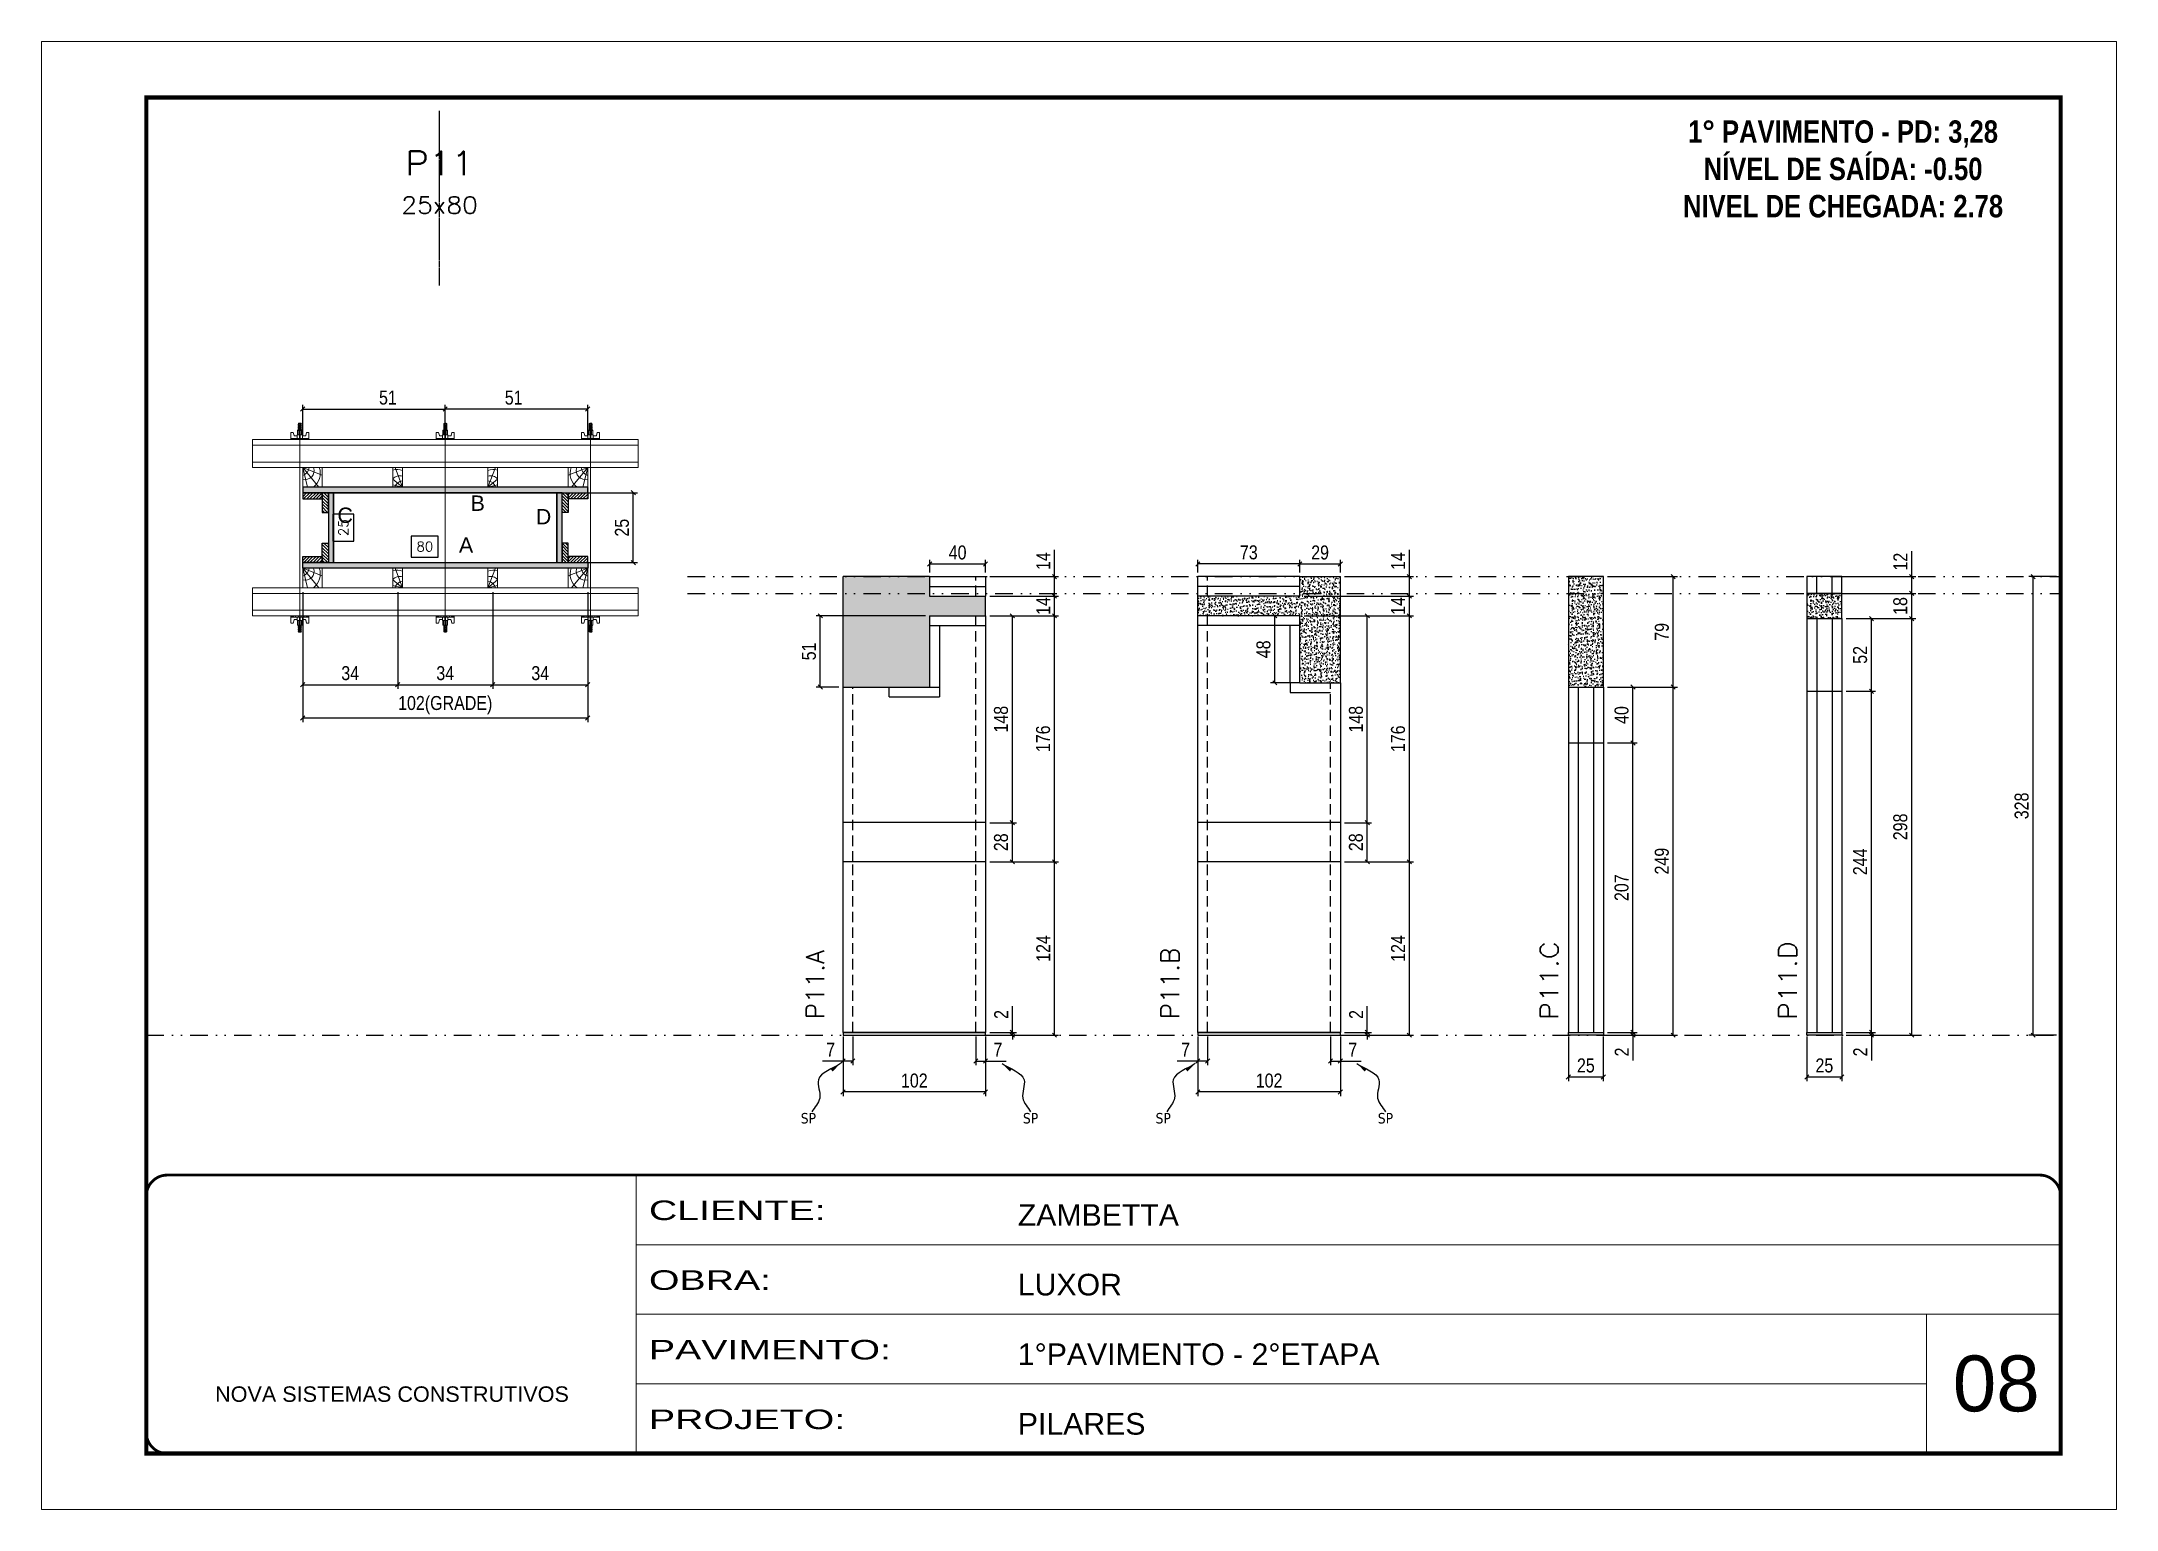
# Model space of a CAD drawing. Extents: x 14400 to 20667, y -21631 to 6985.
# Drawn here: x 19182 to 20667, y 4786 to 5836 of the extents above; entities that cross this region are included whole.
import ezdxf
from ezdxf.enums import TextEntityAlignment as Align

# ---------------------------------------------------------------- set-up
doc = ezdxf.new("R2010")
doc.units = 0
for name, pattern in [('CONTINUO', [0]), ('DASHED', [0.75, 0.5, -0.25]), ('DIVIDE2', [0.625, 0.25, -0.125, 0, -0.125, 0, -0.125]), ('HIDDEN', [0.375, 0.25, -0.125])]:
    doc.linetypes.add(name, pattern=pattern)
for name, color, linetype, lineweight in [('CARIMBO', 255, 'Continuous', 9), ('Folhas', 255, 'Continuous', 9), ('Hachura', 251, 'Continuous', 9), ('Madeira', 126, 'Continuous', 18), ('Perfil Metálico', 224, 'Continuous', 18), ('SARRAFO DE PRESSAO', 251, 'DASHED', 9), ('Texto Seção', 7, 'Continuous', 15)]:
    doc.layers.add(name, color=color, linetype=linetype, lineweight=lineweight)
for name, color, linetype in [('CHAPA', 1, 'Continuous'), ('COTA', 241, 'Continuous'), ('MEIO_PONT', 93, 'Continuous'), ('NOMENCLATURA', 7, 'Continuous'), ('Nível', 160, 'Continuous'), ('Painéis', 200, 'Continuous'), ('SARR_2.2x7', 40, 'Continuous'), ('SARRAFO', 251, 'Continuous'), ('texto', 7, 'Continuous'), ('Texto de Titulo', 7, 'Continuous'), ('Texto Qtd Sarr', 242, 'Continuous'), ('TEXTO_GERAL', 7, 'Continuous')]:
    doc.layers.add(name, color=color, linetype=linetype)
doc.styles.add('ARIAL', font='arial.ttf')
doc.styles.add('COTA TECNICA', font='techl___.ttf', dxfattribs={"height": 10})
doc.styles.add('COTA TECNICA 2X', font='techl___.ttf', dxfattribs={"height": 10})
doc.styles.add('COTA TECNICA-50', font='techl___.ttf', dxfattribs={"height": 10})
doc.styles.add('REGUA-120', font='ROMANS.shx', dxfattribs={"height": 15})
doc.styles.add('ROMANC', font='techb___.ttf', dxfattribs={"height": 2.5})
doc.styles.add('ROMANS', font='romans.shx')
doc.styles.get("Standard").update_dxf_attribs({"font": 'arial.ttf'})
doc.styles.add('Tecnologia', font='')
doc.styles.get('Tecnologia').set_extended_font_data('Forgotten Futurist')
doc.dimstyles.new('COTA PAINEL-50', dxfattribs={"dimtxt": 10, "dimasz": 3, "dimexe": 3, "dimexo": 3, "dimgap": 3, "dimtad": 1, "dimdec": 1, "dimzin": 12, "dimdsep": 46, "dimtxsty": 'COTA TECNICA-50', "dimblk1": 'OBLIQUE', "dimblk2": 'OBLIQUE', "dimsah": 1, "dimcen": 0.9, "dimclrd": 4, "dimclre": 4, "dimclrt": 240, "dimadec": 1, "dimazin": 3, "dimtfac": 1, "dimtdec": 1, "dimtmove": 0, "dimatfit": 3, "dimfxl": 1, "dimtolj": 1, "dimtzin": 12, "dimarcsym": 0})
doc.dimstyles.new('PAINEL', dxfattribs={"dimtxt": 10, "dimasz": 3, "dimexe": 3, "dimexo": 3, "dimgap": 3, "dimtad": 1, "dimdec": 1, "dimzin": 12, "dimdsep": 46, "dimtxsty": 'COTA TECNICA', "dimblk1": 'OBLIQUE', "dimblk2": 'OBLIQUE', "dimsah": 1, "dimcen": 0.9, "dimclrd": 4, "dimclre": 4, "dimclrt": 240, "dimadec": 1, "dimazin": 3, "dimtfac": 1, "dimtdec": 1, "dimtmove": 0, "dimatfit": 3, "dimfxl": 1, "dimtolj": 1, "dimtzin": 12, "dimarcsym": 0})
doc.dimstyles.new('SECAO PILAR', dxfattribs={"dimtxt": 10, "dimasz": 3, "dimexe": 3, "dimexo": 3, "dimgap": 3, "dimtad": 1, "dimdec": 1, "dimlfac": 0.5, "dimzin": 12, "dimdsep": 46, "dimtxsty": 'COTA TECNICA 2X', "dimblk1": 'OBLIQUE', "dimblk2": 'OBLIQUE', "dimsah": 1, "dimcen": 0.9, "dimclrd": 256, "dimclre": 256, "dimclrt": 256, "dimadec": 1, "dimazin": 3, "dimtfac": 1, "dimtdec": 1, "dimtmove": 0, "dimatfit": 3, "dimfxl": 1, "dimtolj": 1, "dimtzin": 12, "dimarcsym": 0})
doc.dimstyles.new('SECÇÃO 2', dxfattribs={"dimtxt": 7, "dimasz": 6, "dimexe": 0.18, "dimexo": 2, "dimgap": -4, "dimtad": 3, "dimdec": 1, "dimlfac": 0.5, "dimzin": 12, "dimdsep": 46, "dimtxsty": 'ROMANS', "dimblk": 'ARCHTICK', "dimcen": 0.09, "dimse1": 1, "dimse2": 1, "dimsd1": 1, "dimsd2": 1, "dimclrd": 180, "dimclre": 5, "dimclrt": 1, "dimadec": 0, "dimazin": 3, "dimtfac": 1, "dimtdec": 1, "dimtofl": 0, "dimtmove": 0, "dimatfit": 3, "dimldrblk": 'ARCHTICK', "dimfxl": 1, "dimtolj": 1, "dimtzin": 0, "dimarcsym": 0})
doc.dimstyles.get("Standard").update_dxf_attribs({"dimtxt": 0.18, "dimasz": 0.18, "dimexe": 0.18, "dimexo": 0.0625, "dimgap": 0.09, "dimtad": 0, "dimtih": 1, "dimtoh": 1, "dimdec": 4, "dimzin": 0, "dimdsep": 46, "dimtxsty": 'Standard', "dimcen": 0.09, "dimadec": 0, "dimazin": 0, "dimtfac": 1, "dimtdec": 4, "dimtofl": 0, "dimtmove": 0, "dimatfit": 3, "dimfxl": 1, "dimtolj": 1, "dimtzin": 0, "dimarcsym": 0})
pattern_1 = [(315, (42278.7026, -3989.5571), (1.12253202, 1.12253202), [])]

msp = doc.modelspace()

# ---------------------------------------------------------------- texts
at = {"layer": 'CARIMBO', "style": 'ARIAL'}
msp.add_text('08', height=40, dxfattribs=at).set_placement((20549.83, 4856.3))
at = {"layer": 'NOMENCLATURA', "color": 2, "insert": (20471.29, 5779.74), "char_height": 16, "attachment_point": 2, "style": 'ROMANC'}
msp.add_mtext_dynamic_manual_height_columns('1° PAVIMENTO - PD: 3,28\\PNÍVEL DE SAÍDA: -0.50\\PNIVEL DE CHEGADA: 2.78', width=432.3511, gutter_width=1, heights=[0], dxfattribs=at)
at = {"layer": 'texto', "color": 0, "char_height": 7.5, "attachment_point": 5}
for insert in [(19730.8, 5065.94), (19889.82, 5065.94), (19984.74, 5065.94), (20143.77, 5065.94)]:
    msp.add_mtext('{\\fTahoma|b0|i0|c0|p34;\\C4;SP}', dxfattribs=dict(at, insert=insert))
at = {"layer": 'Texto Seção', "style": 'REGUA-120', "width": 1.1}
for s, p in [('P11.C', (20267.49, 5136.2)), ('P11.D', (20438.15, 5136.2))]:
    msp.add_text(s, height=13, rotation=90, dxfattribs=at).set_placement(p)
at = {"layer": 'Texto Seção', "char_height": 13, "width": 285.3299, "attachment_point": 7, "rotation": 90, "style": 'REGUA-120'}
for s, insert in [('P11.A', (19742.11, 5136.69)), ('P11.B', (19996.05, 5136.69))]:
    msp.add_mtext(s, dxfattribs=dict(at, insert=insert))
at = {"layer": 'TEXTO_GERAL', "style": 'ARIAL'}
for s, p in [('B', (19494.16, 5505.94)), ('C', (19399.28, 5497.3)), ('D', (19541.23, 5496.29)), ('A', (19485.81, 5475.97))]:
    msp.add_text(s, height=11, dxfattribs=at).set_placement(p, align=Align.MIDDLE_CENTER)

# ---------------------------------------------------------------- blocks, each defined once
blk = doc.blocks.new('9999999999')
at = {"color": 30, "linetype": 'CONTINUO'}
for p, q in [((98564.6, 34230.2), (98564.6, 34429.4)), ((98564.6, 34379.6), (99584, 34379.6)), ((98564.6, 34329.8), (99488, 34329.8)), ((99584, 34329.8), (99488, 34329.8)), ((99488, 34329.8), (99488, 34230.2)), ((98564.6, 34280), (99488, 34280))]:
    blk.add_line(p, q, dxfattribs=at)
at = {"color": 30, "linetype": 'CONTINUO', "const_width": 2}
blk.add_lwpolyline([(99584, 34230.2), (99584, 34414.4, 0.414214), (99569, 34429.4), (98229, 34429.4, 0.414214), (98214, 34414.4), (98214, 34245.2, 0.414214), (98229, 34230.2), (99584, 34230.2)], format="xyb", dxfattribs=at)
at = {"layer": 'Folhas'}
blk.add_lwpolyline([(98139, 34190.2), (99624, 34190.2), (99624, 35240.2), (98139, 35240.2)], close=True, dxfattribs=at)
at = {"layer": 'Folhas', "color": 30, "const_width": 3}
blk.add_lwpolyline([(98214, 34230.2), (99584, 34230.2), (99584, 35200.2), (98214, 35200.2)], close=True, dxfattribs=at)
at = {"color": 7, "linetype": 'Continuous', "ltscale": 5, "style": 'ARIAL'}
for s, height, p in [('ZAMBETTA', 15.48, (98837.7, 34393.1)), ('LUXOR', 15.48, (98837.7, 34343.3)), ('1°PAVIMENTO - 2°ETAPA', 15.483, (98837.7, 34293.5)), ('NOVA SISTEMAS CONSTRUTIVOS', 11.059, (98263.2, 34267.2)), ('PILARES', 15.48, (98837.7, 34243.7))]:
    blk.add_text(s, height=height, dxfattribs=at).set_placement(p)
at = {"layer": 'Folhas', "color": 7, "style": 'Tecnologia', "width": 1.5}
for s, p in [('CLIENTE:', (98573.7, 34397.2)), ('OBRA:', (98573.7, 34347.3)), ('PAVIMENTO:', (98573.7, 34297.5)), ('PROJETO:', (98573.7, 34247.7))]:
    blk.add_text(s, height=14, dxfattribs=at).set_placement(p)
blk = doc.blocks.new('titulo1')
at = {"layer": 'Defpoints', "color": 252, "linetype": 'HIDDEN', "ltscale": 2}
blk.add_line((0, 0), (0, 125), dxfattribs=at)
at = {"layer": 'Defpoints', "style": 'ROMANS', "oblique": 15}
blk.add_attdef('FOLHA', text='', height=10, dxfattribs=at).set_placement((0, 15.6), align=Align.MIDDLE_CENTER)
at = {"layer": 'Texto Qtd Sarr', "color": 3, "style": 'ROMANS', "oblique": 15}
for tag, height, p in [('TITULO', 17, (0, 71.4)), ('SEÇÃO', 12, (0, 41.5))]:
    blk.add_attdef(tag, text='', height=height, dxfattribs=at).set_placement(p, align=Align.MIDDLE_CENTER)
blk = doc.blocks.new('*D667')
at = {"layer": 'COTA', "color": 180, "lineweight": -2, "transparency": 16777216}
for p, q in [((19465.9, 5482.4), (19446.6, 5482.4)), ((19446.6, 5482.4), (19446.6, 5467.4)), ((19465.9, 5467.4), (19465.9, 5482.4)), ((19446.6, 5467.4), (19465.9, 5467.4))]:
    blk.add_line(p, q, dxfattribs=at)
at = {"layer": 'Defpoints', "color": 0, "transparency": 16777216}
for p in [(19390.9, 5463.4), (19550.9, 5463.4), (19550.9, 5463.4)]:
    blk.add_point(p, dxfattribs=at)
at = {"layer": 'COTA', "color": 1, "transparency": 16777216, "insert": (19456.3, 5474.9), "char_height": 7, "attachment_point": 5, "style": 'ROMANS'}
blk.add_mtext('\\A1;80', dxfattribs=at)
blk = doc.blocks.new('_ArchTick')
at = {"color": 0, "linetype": 'ByBlock', "const_width": 0.15}
blk.add_lwpolyline([(-0.5, -0.5), (0.5, 0.5)], dxfattribs=at)
blk = doc.blocks.new('*D668')
at = {"layer": 'COTA', "color": 180, "lineweight": -2, "transparency": 16777216}
for p, q in [((19405.5, 5498.1), (19390.5, 5498.1)), ((19390.5, 5498.1), (19390.5, 5478.7)), ((19405.5, 5478.7), (19405.5, 5498.1)), ((19390.5, 5478.7), (19405.5, 5478.7))]:
    blk.add_line(p, q, dxfattribs=at)
at = {"layer": 'Defpoints', "color": 0, "transparency": 16777216}
for p in [(19390.9, 5513.4), (19409.5, 5513.4), (19390.9, 5463.4)]:
    blk.add_point(p, dxfattribs=at)
at = {"layer": 'COTA', "color": 1, "transparency": 16777216, "insert": (19398, 5488.4), "char_height": 7, "attachment_point": 5, "rotation": 90, "style": 'ROMANS'}
blk.add_mtext('\\A1;25', dxfattribs=at)
blk = doc.blocks.new('_Oblique')
at = {"color": 0, "linetype": 'ByBlock', "lineweight": -2}
blk.add_line((-0.5, -0.5), (0.5, 0.5), dxfattribs=at)
blk = doc.blocks.new('*D689')
at = {"layer": 'COTA', "lineweight": -2, "transparency": 16777216}
for p, q in [((19557.5, 5513.4), (19608.5, 5513.4)), ((19605.5, 5463.4), (19605.5, 5513.4)), ((19557.5, 5463.4), (19608.5, 5463.4))]:
    blk.add_line(p, q, dxfattribs=at)
at = {"layer": 'Defpoints', "color": 0, "transparency": 16777216}
for p in [(19554.5, 5513.4), (19605.5, 5513.4), (19554.5, 5463.4)]:
    blk.add_point(p, dxfattribs=at)
at = {"layer": 'COTA', "lineweight": -2, "transparency": 16777216, "xscale": 3, "yscale": 3, "zscale": 3}
for p, rotation in [((19605.5, 5513.4), 90), ((19605.5, 5463.4), 270)]:
    blk.add_blockref('_Oblique', p, dxfattribs=dict(at, rotation=rotation))
at = {"layer": 'COTA', "transparency": 16777216, "insert": (19597.4, 5488.4), "char_height": 10, "attachment_point": 5, "rotation": 90, "style": 'COTA TECNICA 2X'}
blk.add_mtext('\\A1;25', dxfattribs=at)
blk = doc.blocks.new('*D669')
at = {"layer": 'COTA', "lineweight": -2, "transparency": 16777216}
for p, q in [((19368.9, 5442.4), (19368.9, 5349.3)), ((19572.9, 5442.4), (19572.9, 5349.3)), ((19368.9, 5352.3), (19572.9, 5352.3))]:
    blk.add_line(p, q, dxfattribs=at)
at = {"layer": 'Defpoints', "color": 0, "transparency": 16777216}
for p in [(19368.9, 5445.4), (19572.9, 5445.4), (19572.9, 5352.3)]:
    blk.add_point(p, dxfattribs=at)
at = {"layer": 'COTA', "lineweight": -2, "transparency": 16777216, "xscale": 3, "yscale": 3, "zscale": 3, "rotation": 180}
blk.add_blockref('_Oblique', (19368.9, 5352.3), dxfattribs=at)
at = {"layer": 'COTA', "lineweight": -2, "transparency": 16777216, "xscale": 3, "yscale": 3, "zscale": 3}
blk.add_blockref('_Oblique', (19572.9, 5352.3), dxfattribs=at)
at = {"layer": 'COTA', "transparency": 16777216, "insert": (19470.9, 5361.5), "char_height": 10, "attachment_point": 5, "style": 'COTA TECNICA 2X'}
blk.add_mtext('\\A1;102(GRADE)', dxfattribs=at)
blk = doc.blocks.new('*D670')
at = {"layer": 'COTA', "lineweight": -2, "transparency": 16777216}
for p, q in [((19504.9, 5442.4), (19504.9, 5373.1)), ((19572.9, 5442.4), (19572.9, 5373.1)), ((19504.9, 5376.1), (19572.9, 5376.1))]:
    blk.add_line(p, q, dxfattribs=at)
at = {"layer": 'Defpoints', "color": 0, "transparency": 16777216}
for p in [(19504.9, 5445.4), (19572.9, 5445.4), (19572.9, 5376.1)]:
    blk.add_point(p, dxfattribs=at)
at = {"layer": 'COTA', "lineweight": -2, "transparency": 16777216, "xscale": 3, "yscale": 3, "zscale": 3, "rotation": 180}
blk.add_blockref('_Oblique', (19504.9, 5376.1), dxfattribs=at)
at = {"layer": 'COTA', "lineweight": -2, "transparency": 16777216, "xscale": 3, "yscale": 3, "zscale": 3}
blk.add_blockref('_Oblique', (19572.9, 5376.1), dxfattribs=at)
at = {"layer": 'COTA', "transparency": 16777216, "insert": (19538.9, 5384.3), "char_height": 10, "attachment_point": 5, "style": 'COTA TECNICA 2X'}
blk.add_mtext('\\A1;34', dxfattribs=at)
blk = doc.blocks.new('*D671')
at = {"layer": 'COTA', "lineweight": -2, "transparency": 16777216}
for p, q in [((19368.9, 5442.4), (19368.9, 5373.1)), ((19436.9, 5442.4), (19436.9, 5373.1)), ((19368.9, 5376.1), (19436.9, 5376.1))]:
    blk.add_line(p, q, dxfattribs=at)
at = {"layer": 'Defpoints', "color": 0, "transparency": 16777216}
for p in [(19368.9, 5445.4), (19436.9, 5445.4), (19436.9, 5376.1)]:
    blk.add_point(p, dxfattribs=at)
at = {"layer": 'COTA', "lineweight": -2, "transparency": 16777216, "xscale": 3, "yscale": 3, "zscale": 3, "rotation": 180}
blk.add_blockref('_Oblique', (19368.9, 5376.1), dxfattribs=at)
at = {"layer": 'COTA', "lineweight": -2, "transparency": 16777216, "xscale": 3, "yscale": 3, "zscale": 3}
blk.add_blockref('_Oblique', (19436.9, 5376.1), dxfattribs=at)
at = {"layer": 'COTA', "transparency": 16777216, "insert": (19402.9, 5384.3), "char_height": 10, "attachment_point": 5, "style": 'COTA TECNICA 2X'}
blk.add_mtext('\\A1;34', dxfattribs=at)
blk = doc.blocks.new('*D672')
at = {"layer": 'COTA', "lineweight": -2, "transparency": 16777216}
for p, q in [((19436.9, 5442.4), (19436.9, 5373.1)), ((19504.9, 5442.4), (19504.9, 5373.1)), ((19436.9, 5376.1), (19504.9, 5376.1))]:
    blk.add_line(p, q, dxfattribs=at)
at = {"layer": 'Defpoints', "color": 0, "transparency": 16777216}
for p in [(19436.9, 5445.4), (19504.9, 5445.4), (19504.9, 5376.1)]:
    blk.add_point(p, dxfattribs=at)
at = {"layer": 'COTA', "lineweight": -2, "transparency": 16777216, "xscale": 3, "yscale": 3, "zscale": 3, "rotation": 180}
blk.add_blockref('_Oblique', (19436.9, 5376.1), dxfattribs=at)
at = {"layer": 'COTA', "lineweight": -2, "transparency": 16777216, "xscale": 3, "yscale": 3, "zscale": 3}
blk.add_blockref('_Oblique', (19504.9, 5376.1), dxfattribs=at)
at = {"layer": 'COTA', "transparency": 16777216, "insert": (19470.9, 5384.3), "char_height": 10, "attachment_point": 5, "style": 'COTA TECNICA 2X'}
blk.add_mtext('\\A1;34', dxfattribs=at)
blk = doc.blocks.new('*D673')
at = {"layer": 'COTA', "lineweight": -2, "transparency": 16777216}
for p, q in [((19368.9, 5554.4), (19368.9, 5576.3)), ((19368.9, 5573.3), (19470.9, 5573.3)), ((19470.9, 5554.4), (19470.9, 5576.3))]:
    blk.add_line(p, q, dxfattribs=at)
at = {"layer": 'Defpoints', "color": 0, "transparency": 16777216}
for p in [(19470.9, 5573.3), (19368.9, 5551.4), (19470.9, 5551.4)]:
    blk.add_point(p, dxfattribs=at)
at = {"layer": 'COTA', "lineweight": -2, "transparency": 16777216, "xscale": 3, "yscale": 3, "zscale": 3, "rotation": 180}
blk.add_blockref('_Oblique', (19368.9, 5573.3), dxfattribs=at)
at = {"layer": 'COTA', "lineweight": -2, "transparency": 16777216, "xscale": 3, "yscale": 3, "zscale": 3}
blk.add_blockref('_Oblique', (19470.9, 5573.3), dxfattribs=at)
at = {"layer": 'COTA', "transparency": 16777216, "insert": (19429.9, 5581.4), "char_height": 10, "attachment_point": 5, "style": 'COTA TECNICA 2X'}
blk.add_mtext('\\A1;51', dxfattribs=at)
blk = doc.blocks.new('*D674')
at = {"layer": 'COTA', "lineweight": -2, "transparency": 16777216}
for p, q in [((19470.9, 5554.4), (19470.9, 5576.3)), ((19572.9, 5573.3), (19470.9, 5573.3)), ((19572.9, 5554.4), (19572.9, 5576.3))]:
    blk.add_line(p, q, dxfattribs=at)
at = {"layer": 'Defpoints', "color": 0, "transparency": 16777216}
for p in [(19470.9, 5573.3), (19470.9, 5551.4), (19572.9, 5551.4)]:
    blk.add_point(p, dxfattribs=at)
at = {"layer": 'COTA', "lineweight": -2, "transparency": 16777216, "xscale": 3, "yscale": 3, "zscale": 3, "rotation": 180}
blk.add_blockref('_Oblique', (19470.9, 5573.3), dxfattribs=at)
at = {"layer": 'COTA', "lineweight": -2, "transparency": 16777216, "xscale": 3, "yscale": 3, "zscale": 3}
blk.add_blockref('_Oblique', (19572.9, 5573.3), dxfattribs=at)
at = {"layer": 'COTA', "transparency": 16777216, "insert": (19519.9, 5581.4), "char_height": 10, "attachment_point": 5, "style": 'COTA TECNICA 2X'}
blk.add_mtext('\\A1;51', dxfattribs=at)
blk = doc.blocks.new('C')
at = {"layer": 'Hachura', "color": 0}
for p, q in [((0, 3.22), (0, -3.22)), ((0.45, 3.22), (0, 3.22)), ((0.46, 3.16), (0, 3.16)), ((0.46, 3.05), (0, 3.05)), ((0.46, 2.88), (0, 2.88)), ((0, 2.75), (0, -1.16)), ((0.46, 2.65), (0, 2.65)), ((0.46, 2.23), (0, 2.23)), ((0.46, 1.51), (0, 1.51)), ((0.39, 0.49), (0.17, 0.49)), ((0.45, -3.23), (0.45, 3.22)), ((0.45, 3.22), (2.58, 3.22)), ((1.74, 0.97), (0.45, 0.97)), ((1.45, 0.1), (0.45, 0.1)), ((1.35, 1.94), (1.35, 0.96)), ((2.58, 2.39), (1.47, 2.09)), ((1.74, -0.97), (1.74, 0.97)), ((1.74, 0.97), (1.74, 0.84)), ((1.74, 0.97), (1.74, 0.84)), ((1.74, 0.84), (3.35, 0.84)), ((3.35, 0.45), (1.74, 0.45)), ((2.58, 3.22), (2.58, 2.39)), ((3.32, 0.84), (3.32, -0.84)), ((3.35, 0.84), (3.35, -0.84)), ((3.68, 0.45), (3.35, 0.45)), ((3.84, -0.52), (3.35, 0.45)), ((3.35, 0.06), (3.67, -0.57)), ((3.68, 0.45), (4.16, -0.52)), ((3.72, 0.5), (4.25, -0.57)), ((4.37, -0.55), (3.83, 0.53)), ((4.15, 0.45), (3.93, 0.45)), ((4.42, -0.52), (3.93, 0.45)), ((4.15, 0.45), (4.26, 0.45)), ((4.26, 0.45), (4.74, -0.52)), ((4.3, 0.5), (4.83, -0.57)), ((4.95, -0.55), (4.41, 0.53)), ((4.51, 0.45), (4.84, 0.45)), ((5, -0.52), (4.51, 0.45)), ((4.84, 0.45), (5.32, -0.52)), ((4.88, 0.5), (5.41, -0.57)), ((5.53, -0.55), (4.99, 0.53)), ((5.58, -0.52), (5.09, 0.45)), ((5.42, 0.45), (5.09, 0.45)), ((5.58, -0.52), (5.09, 0.45)), ((5.42, 0.45), (5.74, -0.19)), ((5.46, 0.5), (5.74, -0.07)), ((5.74, 0.19), (5.57, 0.53)), ((5.74, 0.32), (5.68, 0.45)), ((5.68, 0.45), (5.74, 0.45)), ((5.74, 0.45), (5.9, 0.29)), ((5.74, 0.45), (5.74, -0.52)), ((5.9, -0.36), (5.9, 0.29)), ((0.45, 0), (0, 0)), ((0.46, -1.52), (0, -1.52)), ((0.46, -2.23), (0, -2.23)), ((0.46, -2.65), (0, -2.65)), ((0.46, -2.88), (0, -2.88)), ((0.46, -3.05), (0, -3.05)), ((0.46, -3.16), (0, -3.16)), ((0, -3.22), (2.57, -3.22)), ((0.08, -0.48), (0.29, -0.48)), ((0.29, -0.48), (0.4, -0.48)), ((0.45, 0), (0.45, -0.97)), ((0.45, -0.16), (1.45, -0.16)), ((0.45, -0.65), (0.45, -0.32)), ((0.45, -3.23), (0.45, -0.65)), ((0.45, -0.97), (1.74, -0.97)), ((1.35, -1.94), (1.35, -0.97)), ((2.58, -2.39), (1.47, -2.1)), ((3.35, -0.32), (1.74, -0.32)), ((3.35, -0.84), (1.74, -0.84)), ((2.58, -3.23), (2.58, -2.39)), ((3.35, -0.07), (3.58, -0.52)), ((3.35, -0.52), (3.58, -0.52)), ((3.84, -0.52), (4.16, -0.52)), ((4.42, -0.52), (4.74, -0.52)), ((4.63, -0.52), (4.74, -0.52)), ((5, -0.52), (5.32, -0.52)), ((5.58, -0.52), (5.74, -0.52)), ((5.74, -0.52), (5.9, -0.36)), ((5.74, -0.52), (5.74, -0.52))]:
    blk.add_line(p, q, dxfattribs=at)
for centre, radius, start, end in [((1.52, 1.94), 0.161, 104.74356, 180), ((1.44, -0.03), 0.129, 272.69497, 87.30503), ((3.81, 0.39), 0.143, 25.56881, 154.43119), ((4.39, 0.39), 0.143, 25.56881, 154.43119), ((4.97, 0.39), 0.143, 25.56881, 154.43119), ((5.55, 0.39), 0.143, 25.56881, 154.43119), ((0.17, -0.37), 0.174, 221.74404, 317.85924), ((1.52, -1.94), 0.161, 180, 255.25644), ((3.71, -0.4), 0.174, 222.14076, 318.25596), ((4.29, -0.4), 0.174, 222.14076, 318.25596), ((4.87, -0.4), 0.174, 222.14076, 318.25596), ((5.45, -0.4), 0.174, 222.14076, 318.25596), ((5.61, -0.4), 0.174, 317.85924, 318.25596)]:
    blk.add_arc(centre, radius, start, end, dxfattribs=at)
blk = doc.blocks.new('PONTALETE')
at = {"layer": 'Madeira'}
for q in [(2.71, 7), (7, 5.76), (7, 1.74)]:
    blk.add_line((0, 0), q, dxfattribs=at)
blk.add_lwpolyline([(0, 0), (7, 0), (7, 7), (0, 7)], close=True, dxfattribs=at)
for centre, radius, start, end in [((2.04, 0.06), 6.23, 37.28179, 109.09128), ((1.09, 0.9), 3.19, 343.60304, 109.98471), ((-0.21, -0.78), 3.09, 14.63219, 86.0383)]:
    blk.add_arc(centre, radius, start, end, dxfattribs=at)
blk = doc.blocks.new('MEIO PONTALETE')
at = {"layer": 'Madeira'}
for q in [(2.71, 7), (3.5, 2.88), (3.5, 0.87)]:
    blk.add_line((0, 0), q, dxfattribs=at)
blk.add_lwpolyline([(0, 0), (3.5, 0), (3.5, 7), (0, 7)], close=True, dxfattribs=at)
for centre, radius, start, end in [((2.04, 0.06), 6.23, 76.44987, 109.09128), ((1.09, 0.9), 3.19, 40.90626, 109.98471), ((-0.21, -0.78), 3.09, 14.63219, 86.0383)]:
    blk.add_arc(centre, radius, start, end, dxfattribs=at)
blk = doc.blocks.new('*D675')
at = {"layer": 'COTA', "color": 4, "lineweight": -2, "transparency": 16777216}
for p, q in [((20009.5, 5124.4), (20009.5, 5081.8)), ((20111.5, 5124.4), (20111.5, 5081.8)), ((20111.5, 5084.8), (20009.5, 5084.8))]:
    blk.add_line(p, q, dxfattribs=at)
at = {"layer": 'Defpoints', "color": 0, "transparency": 16777216}
for p in [(20009.5, 5127.4), (20111.5, 5127.4), (20009.5, 5084.8)]:
    blk.add_point(p, dxfattribs=at)
at = {"layer": 'COTA', "color": 4, "lineweight": -2, "transparency": 16777216, "xscale": 3, "yscale": 3, "zscale": 3, "rotation": 180}
blk.add_blockref('_Oblique', (20009.5, 5084.8), dxfattribs=at)
at = {"layer": 'COTA', "color": 4, "lineweight": -2, "transparency": 16777216, "xscale": 3, "yscale": 3, "zscale": 3}
blk.add_blockref('_Oblique', (20111.5, 5084.8), dxfattribs=at)
at = {"layer": 'COTA', "color": 240, "transparency": 16777216, "insert": (20060.5, 5092.9), "char_height": 10, "attachment_point": 5, "style": 'COTA TECNICA'}
blk.add_mtext('\\A1;102', dxfattribs=at)
blk = doc.blocks.new('*D676')
at = {"layer": 'COTA', "color": 4, "lineweight": -2, "transparency": 16777216}
for p, q in [((20104.5, 5124.4), (20104.5, 5103.9)), ((20111.5, 5122.4), (20111.5, 5103.9)), ((20104.5, 5106.9), (20111.5, 5106.9)), ((20111.5, 5106.9), (20126.3, 5106.9))]:
    blk.add_line(p, q, dxfattribs=at)
at = {"layer": 'Defpoints', "color": 0, "transparency": 16777216}
for p in [(20104.5, 5127.4), (20111.5, 5125.4), (20111.5, 5106.9)]:
    blk.add_point(p, dxfattribs=at)
at = {"layer": 'COTA', "color": 4, "lineweight": -2, "transparency": 16777216, "xscale": 3, "yscale": 3, "zscale": 3, "rotation": 180}
blk.add_blockref('_Oblique', (20104.5, 5106.9), dxfattribs=at)
at = {"layer": 'COTA', "color": 4, "lineweight": -2, "transparency": 16777216, "xscale": 3, "yscale": 3, "zscale": 3}
blk.add_blockref('_Oblique', (20111.5, 5106.9), dxfattribs=at)
at = {"layer": 'COTA', "color": 240, "transparency": 16777216, "insert": (20120.4, 5115), "char_height": 10, "attachment_point": 5, "style": 'COTA TECNICA-50'}
blk.add_mtext('\\A1;7', dxfattribs=at)
blk = doc.blocks.new('*D677')
at = {"layer": 'COTA', "color": 4, "lineweight": -2, "transparency": 16777216}
for p, q in [((20016.5, 5124.4), (20016.5, 5103.9)), ((20009.5, 5122.4), (20009.5, 5103.9)), ((20009.5, 5106.9), (19994.8, 5106.9)), ((20016.5, 5106.9), (20009.5, 5106.9))]:
    blk.add_line(p, q, dxfattribs=at)
at = {"layer": 'Defpoints', "color": 0, "transparency": 16777216}
for p in [(20009.5, 5125.4), (20016.5, 5127.4), (20009.5, 5106.9)]:
    blk.add_point(p, dxfattribs=at)
at = {"layer": 'COTA', "color": 4, "lineweight": -2, "transparency": 16777216, "xscale": 3, "yscale": 3, "zscale": 3, "rotation": 180}
blk.add_blockref('_Oblique', (20009.5, 5106.9), dxfattribs=at)
at = {"layer": 'COTA', "color": 4, "lineweight": -2, "transparency": 16777216, "xscale": 3, "yscale": 3, "zscale": 3}
blk.add_blockref('_Oblique', (20016.5, 5106.9), dxfattribs=at)
at = {"layer": 'COTA', "color": 240, "transparency": 16777216, "insert": (20000.7, 5115), "char_height": 10, "attachment_point": 5, "style": 'COTA TECNICA-50'}
blk.add_mtext('\\A1;7', dxfattribs=at)
blk = doc.blocks.new('*D690')
at = {"layer": 'COTA', "color": 4, "linetype": 'ByBlock', "lineweight": -2, "transparency": 16777216}
for p, q in [((20114.5, 5249.4), (20163.9, 5249.4)), ((20160.9, 5125.4), (20160.9, 5249.4)), ((20114.5, 5125.4), (20163.9, 5125.4))]:
    blk.add_line(p, q, dxfattribs=at)
at = {"layer": 'Defpoints', "color": 0, "linetype": 'ByBlock', "transparency": 16777216}
for p in [(20111.5, 5249.4), (20160.9, 5249.4), (20111.5, 5125.4)]:
    blk.add_point(p, dxfattribs=at)
at = {"layer": 'COTA', "color": 4, "linetype": 'ByBlock', "lineweight": -2, "transparency": 16777216, "xscale": 3, "yscale": 3, "zscale": 3}
for p, rotation in [((20160.9, 5249.4), 90), ((20160.9, 5125.4), 270)]:
    blk.add_blockref('_Oblique', p, dxfattribs=dict(at, rotation=rotation))
at = {"layer": 'COTA', "color": 240, "linetype": 'ByBlock', "transparency": 16777216, "insert": (20152.8, 5187.4), "char_height": 10, "attachment_point": 5, "rotation": 90, "style": 'COTA TECNICA'}
blk.add_mtext('\\A1;124', dxfattribs=at)
blk = doc.blocks.new('*D678')
at = {"layer": 'COTA', "color": 4, "lineweight": -2, "transparency": 16777216}
for p, q in [((20130.8, 5127.4), (20130.8, 5146.2)), ((20114.5, 5127.4), (20133.8, 5127.4)), ((20114.5, 5125.4), (20133.8, 5125.4)), ((20130.8, 5125.4), (20130.8, 5127.4)), ((20130.8, 5125.4), (20130.8, 5122.4))]:
    blk.add_line(p, q, dxfattribs=at)
at = {"layer": 'Defpoints', "color": 0, "transparency": 16777216}
for p in [(20111.5, 5127.4), (20111.5, 5125.4), (20130.8, 5125.4)]:
    blk.add_point(p, dxfattribs=at)
at = {"layer": 'COTA', "color": 4, "lineweight": -2, "transparency": 16777216, "xscale": 3, "yscale": 3, "zscale": 3}
for p, rotation in [((20130.8, 5127.4), 270), ((20130.8, 5125.4), 90)]:
    blk.add_blockref('_Oblique', p, dxfattribs=dict(at, rotation=rotation))
at = {"layer": 'COTA', "color": 240, "transparency": 16777216, "insert": (20122.8, 5140.2), "char_height": 10, "attachment_point": 5, "rotation": 90, "style": 'COTA TECNICA-50'}
blk.add_mtext('\\A1;2', dxfattribs=at)
blk = doc.blocks.new('*D691')
at = {"layer": 'COTA', "color": 4, "linetype": 'ByBlock', "lineweight": -2, "transparency": 16777216}
for p, q in [((20114.5, 5249.4), (20163.9, 5249.4)), ((20160.9, 5125.4), (20160.9, 5249.4)), ((20114.5, 5125.4), (20163.9, 5125.4))]:
    blk.add_line(p, q, dxfattribs=at)
at = {"layer": 'Defpoints', "color": 0, "linetype": 'ByBlock', "transparency": 16777216}
for p in [(20111.5, 5249.4), (20160.9, 5249.4), (20111.5, 5125.4)]:
    blk.add_point(p, dxfattribs=at)
at = {"layer": 'COTA', "color": 4, "linetype": 'ByBlock', "lineweight": -2, "transparency": 16777216, "xscale": 3, "yscale": 3, "zscale": 3}
for p, rotation in [((20160.9, 5249.4), 90), ((20160.9, 5125.4), 270)]:
    blk.add_blockref('_Oblique', p, dxfattribs=dict(at, rotation=rotation))
at = {"layer": 'COTA', "color": 240, "linetype": 'ByBlock', "transparency": 16777216, "insert": (20152.8, 5187.4), "char_height": 10, "attachment_point": 5, "rotation": 90, "style": 'COTA TECNICA'}
blk.add_mtext('\\A1;124', dxfattribs=at)
blk = doc.blocks.new('*D679')
at = {"layer": 'COTA', "color": 4, "lineweight": -2, "transparency": 16777216}
for p, q in [((19755.6, 5124.4), (19755.6, 5081.8)), ((19857.6, 5124.4), (19857.6, 5081.8)), ((19857.6, 5084.8), (19755.6, 5084.8))]:
    blk.add_line(p, q, dxfattribs=at)
at = {"layer": 'Defpoints', "color": 0, "transparency": 16777216}
for p in [(19755.6, 5127.4), (19857.6, 5127.4), (19755.6, 5084.8)]:
    blk.add_point(p, dxfattribs=at)
at = {"layer": 'COTA', "color": 4, "lineweight": -2, "transparency": 16777216, "xscale": 3, "yscale": 3, "zscale": 3, "rotation": 180}
blk.add_blockref('_Oblique', (19755.6, 5084.8), dxfattribs=at)
at = {"layer": 'COTA', "color": 4, "lineweight": -2, "transparency": 16777216, "xscale": 3, "yscale": 3, "zscale": 3}
blk.add_blockref('_Oblique', (19857.6, 5084.8), dxfattribs=at)
at = {"layer": 'COTA', "color": 240, "transparency": 16777216, "insert": (19806.6, 5092.9), "char_height": 10, "attachment_point": 5, "style": 'COTA TECNICA'}
blk.add_mtext('\\A1;102', dxfattribs=at)
blk = doc.blocks.new('*D680')
at = {"layer": 'COTA', "color": 4, "lineweight": -2, "transparency": 16777216}
for p, q in [((19850.6, 5124.4), (19850.6, 5103.9)), ((19857.6, 5122.4), (19857.6, 5103.9)), ((19850.6, 5106.9), (19857.6, 5106.9)), ((19857.6, 5106.9), (19872.3, 5106.9))]:
    blk.add_line(p, q, dxfattribs=at)
at = {"layer": 'Defpoints', "color": 0, "transparency": 16777216}
for p in [(19850.6, 5127.4), (19857.6, 5125.4), (19857.6, 5106.9)]:
    blk.add_point(p, dxfattribs=at)
at = {"layer": 'COTA', "color": 4, "lineweight": -2, "transparency": 16777216, "xscale": 3, "yscale": 3, "zscale": 3, "rotation": 180}
blk.add_blockref('_Oblique', (19850.6, 5106.9), dxfattribs=at)
at = {"layer": 'COTA', "color": 4, "lineweight": -2, "transparency": 16777216, "xscale": 3, "yscale": 3, "zscale": 3}
blk.add_blockref('_Oblique', (19857.6, 5106.9), dxfattribs=at)
at = {"layer": 'COTA', "color": 240, "transparency": 16777216, "insert": (19866.4, 5115), "char_height": 10, "attachment_point": 5, "style": 'COTA TECNICA-50'}
blk.add_mtext('\\A1;7', dxfattribs=at)
blk = doc.blocks.new('*D681')
at = {"layer": 'COTA', "color": 4, "lineweight": -2, "transparency": 16777216}
for p, q in [((19762.6, 5124.4), (19762.6, 5103.9)), ((19755.6, 5122.4), (19755.6, 5103.9)), ((19755.6, 5106.9), (19740.8, 5106.9)), ((19762.6, 5106.9), (19755.6, 5106.9))]:
    blk.add_line(p, q, dxfattribs=at)
at = {"layer": 'Defpoints', "color": 0, "transparency": 16777216}
for p in [(19755.6, 5125.4), (19762.6, 5127.4), (19755.6, 5106.9)]:
    blk.add_point(p, dxfattribs=at)
at = {"layer": 'COTA', "color": 4, "lineweight": -2, "transparency": 16777216, "xscale": 3, "yscale": 3, "zscale": 3, "rotation": 180}
blk.add_blockref('_Oblique', (19755.6, 5106.9), dxfattribs=at)
at = {"layer": 'COTA', "color": 4, "lineweight": -2, "transparency": 16777216, "xscale": 3, "yscale": 3, "zscale": 3}
blk.add_blockref('_Oblique', (19762.6, 5106.9), dxfattribs=at)
at = {"layer": 'COTA', "color": 240, "transparency": 16777216, "insert": (19746.7, 5115), "char_height": 10, "attachment_point": 5, "style": 'COTA TECNICA-50'}
blk.add_mtext('\\A1;7', dxfattribs=at)
blk = doc.blocks.new('*D692')
at = {"layer": 'COTA', "color": 4, "linetype": 'ByBlock', "lineweight": -2, "transparency": 16777216}
for p, q in [((19860.6, 5249.4), (19909.9, 5249.4)), ((19906.9, 5125.4), (19906.9, 5249.4)), ((19860.6, 5125.4), (19909.9, 5125.4))]:
    blk.add_line(p, q, dxfattribs=at)
at = {"layer": 'Defpoints', "color": 0, "linetype": 'ByBlock', "transparency": 16777216}
for p in [(19857.6, 5249.4), (19906.9, 5249.4), (19857.6, 5125.4)]:
    blk.add_point(p, dxfattribs=at)
at = {"layer": 'COTA', "color": 4, "linetype": 'ByBlock', "lineweight": -2, "transparency": 16777216, "xscale": 3, "yscale": 3, "zscale": 3}
for p, rotation in [((19906.9, 5249.4), 90), ((19906.9, 5125.4), 270)]:
    blk.add_blockref('_Oblique', p, dxfattribs=dict(at, rotation=rotation))
at = {"layer": 'COTA', "color": 240, "linetype": 'ByBlock', "transparency": 16777216, "insert": (19898.9, 5187.4), "char_height": 10, "attachment_point": 5, "rotation": 90, "style": 'COTA TECNICA'}
blk.add_mtext('\\A1;124', dxfattribs=at)
blk = doc.blocks.new('*D682')
at = {"layer": 'COTA', "color": 4, "lineweight": -2, "transparency": 16777216}
for p, q in [((19876.8, 5127.4), (19876.8, 5146.2)), ((19860.6, 5127.4), (19879.8, 5127.4)), ((19860.6, 5125.4), (19879.8, 5125.4)), ((19876.8, 5125.4), (19876.8, 5127.4)), ((19876.8, 5125.4), (19876.8, 5122.4))]:
    blk.add_line(p, q, dxfattribs=at)
at = {"layer": 'Defpoints', "color": 0, "transparency": 16777216}
for p in [(19857.6, 5127.4), (19857.6, 5125.4), (19876.8, 5125.4)]:
    blk.add_point(p, dxfattribs=at)
at = {"layer": 'COTA', "color": 4, "lineweight": -2, "transparency": 16777216, "xscale": 3, "yscale": 3, "zscale": 3}
for p, rotation in [((19876.8, 5127.4), 270), ((19876.8, 5125.4), 90)]:
    blk.add_blockref('_Oblique', p, dxfattribs=dict(at, rotation=rotation))
at = {"layer": 'COTA', "color": 240, "transparency": 16777216, "insert": (19868.8, 5140.2), "char_height": 10, "attachment_point": 5, "rotation": 90, "style": 'COTA TECNICA-50'}
blk.add_mtext('\\A1;2', dxfattribs=at)
blk = doc.blocks.new('*D693')
at = {"layer": 'COTA', "color": 4, "linetype": 'ByBlock', "lineweight": -2, "transparency": 16777216}
for p, q in [((19860.6, 5249.4), (19909.9, 5249.4)), ((19906.9, 5125.4), (19906.9, 5249.4)), ((19860.6, 5125.4), (19909.9, 5125.4))]:
    blk.add_line(p, q, dxfattribs=at)
at = {"layer": 'Defpoints', "color": 0, "linetype": 'ByBlock', "transparency": 16777216}
for p in [(19857.6, 5249.4), (19906.9, 5249.4), (19857.6, 5125.4)]:
    blk.add_point(p, dxfattribs=at)
at = {"layer": 'COTA', "color": 4, "linetype": 'ByBlock', "lineweight": -2, "transparency": 16777216, "xscale": 3, "yscale": 3, "zscale": 3}
for p, rotation in [((19906.9, 5249.4), 90), ((19906.9, 5125.4), 270)]:
    blk.add_blockref('_Oblique', p, dxfattribs=dict(at, rotation=rotation))
at = {"layer": 'COTA', "color": 240, "linetype": 'ByBlock', "transparency": 16777216, "insert": (19898.9, 5187.4), "char_height": 10, "attachment_point": 5, "rotation": 90, "style": 'COTA TECNICA'}
blk.add_mtext('\\A1;124', dxfattribs=at)
blk = doc.blocks.new('*D694')
at = {"layer": 'COTA', "color": 4, "lineweight": -2, "transparency": 16777216}
for p, q in [((20082.5, 5456.4), (20082.5, 5465.5)), ((20111.5, 5456.4), (20111.5, 5465.5)), ((20082.5, 5462.5), (20111.5, 5462.5))]:
    blk.add_line(p, q, dxfattribs=at)
at = {"layer": 'Defpoints', "color": 0, "transparency": 16777216}
for p in [(20082.5, 5453.4), (20111.5, 5462.5), (20111.5, 5453.4)]:
    blk.add_point(p, dxfattribs=at)
at = {"layer": 'COTA', "color": 4, "lineweight": -2, "transparency": 16777216, "xscale": 3, "yscale": 3, "zscale": 3, "rotation": 180}
blk.add_blockref('_Oblique', (20082.5, 5462.5), dxfattribs=at)
at = {"layer": 'COTA', "color": 4, "lineweight": -2, "transparency": 16777216, "xscale": 3, "yscale": 3, "zscale": 3}
blk.add_blockref('_Oblique', (20111.5, 5462.5), dxfattribs=at)
at = {"layer": 'COTA', "color": 240, "transparency": 16777216, "insert": (20097, 5470.6), "char_height": 10, "attachment_point": 5, "style": 'COTA TECNICA'}
blk.add_mtext('\\A1;29', dxfattribs=at)
blk = doc.blocks.new('*D695')
at = {"layer": 'COTA', "color": 4, "lineweight": -2, "transparency": 16777216}
for p, q in [((20009.5, 5456.4), (20009.5, 5465.5)), ((20082.5, 5456.4), (20082.5, 5465.5)), ((20082.5, 5462.5), (20009.5, 5462.5))]:
    blk.add_line(p, q, dxfattribs=at)
at = {"layer": 'Defpoints', "color": 0, "transparency": 16777216}
for p in [(20009.5, 5462.5), (20009.5, 5453.4), (20082.5, 5453.4)]:
    blk.add_point(p, dxfattribs=at)
at = {"layer": 'COTA', "color": 4, "lineweight": -2, "transparency": 16777216, "xscale": 3, "yscale": 3, "zscale": 3, "rotation": 180}
blk.add_blockref('_Oblique', (20009.5, 5462.5), dxfattribs=at)
at = {"layer": 'COTA', "color": 4, "lineweight": -2, "transparency": 16777216, "xscale": 3, "yscale": 3, "zscale": 3}
blk.add_blockref('_Oblique', (20082.5, 5462.5), dxfattribs=at)
at = {"layer": 'COTA', "color": 240, "transparency": 16777216, "insert": (20046, 5470.7), "char_height": 10, "attachment_point": 5, "style": 'COTA TECNICA'}
blk.add_mtext('\\A1;73', dxfattribs=at)
blk = doc.blocks.new('*D696')
at = {"layer": 'COTA', "color": 4, "lineweight": -2, "transparency": 16777216}
for p, q in [((19817.6, 5456.4), (19817.6, 5465.5)), ((19857.6, 5456.4), (19857.6, 5465.5)), ((19817.6, 5462.5), (19857.6, 5462.5))]:
    blk.add_line(p, q, dxfattribs=at)
at = {"layer": 'Defpoints', "color": 0, "transparency": 16777216}
for p in [(19817.6, 5453.4), (19857.6, 5462.5), (19857.6, 5453.4)]:
    blk.add_point(p, dxfattribs=at)
at = {"layer": 'COTA', "color": 4, "lineweight": -2, "transparency": 16777216, "xscale": 3, "yscale": 3, "zscale": 3, "rotation": 180}
blk.add_blockref('_Oblique', (19817.6, 5462.5), dxfattribs=at)
at = {"layer": 'COTA', "color": 4, "lineweight": -2, "transparency": 16777216, "xscale": 3, "yscale": 3, "zscale": 3}
blk.add_blockref('_Oblique', (19857.6, 5462.5), dxfattribs=at)
at = {"layer": 'COTA', "color": 240, "transparency": 16777216, "insert": (19837.6, 5470.6), "char_height": 10, "attachment_point": 5, "style": 'COTA TECNICA'}
blk.add_mtext('\\A1;40', dxfattribs=at)
blk = doc.blocks.new('*D697')
at = {"layer": 'COTA', "color": 4, "lineweight": -2, "transparency": 16777216}
for p, q in [((19860.6, 5277.4), (19879.8, 5277.4)), ((19876.8, 5249.4), (19876.8, 5277.4)), ((19860.6, 5249.4), (19879.8, 5249.4))]:
    blk.add_line(p, q, dxfattribs=at)
at = {"layer": 'Defpoints', "color": 0, "transparency": 16777216}
for p in [(19857.6, 5277.4), (19876.8, 5277.4), (19857.6, 5249.4)]:
    blk.add_point(p, dxfattribs=at)
at = {"layer": 'COTA', "color": 4, "lineweight": -2, "transparency": 16777216, "xscale": 3, "yscale": 3, "zscale": 3}
for p, rotation in [((19876.8, 5277.4), 90), ((19876.8, 5249.4), 270)]:
    blk.add_blockref('_Oblique', p, dxfattribs=dict(at, rotation=rotation))
at = {"layer": 'COTA', "color": 240, "transparency": 16777216, "insert": (19868.7, 5263.4), "char_height": 10, "attachment_point": 5, "rotation": 90, "style": 'COTA TECNICA'}
blk.add_mtext('\\A1;28', dxfattribs=at)
blk = doc.blocks.new('*D698')
at = {"layer": 'COTA', "color": 4, "lineweight": -2, "transparency": 16777216}
for p, q in [((20624, 5453.4), (20604.3, 5453.4)), ((20607.3, 5125.4), (20607.3, 5453.4)), ((20624, 5125.4), (20604.3, 5125.4))]:
    blk.add_line(p, q, dxfattribs=at)
at = {"layer": 'Defpoints', "color": 0, "transparency": 16777216}
for p in [(20607.3, 5453.4), (20627, 5453.4), (20627, 5125.4)]:
    blk.add_point(p, dxfattribs=at)
at = {"layer": 'COTA', "color": 4, "lineweight": -2, "transparency": 16777216, "xscale": 3, "yscale": 3, "zscale": 3}
for p, rotation in [((20607.3, 5453.4), 90), ((20607.3, 5125.4), 270)]:
    blk.add_blockref('_Oblique', p, dxfattribs=dict(at, rotation=rotation))
at = {"layer": 'COTA', "color": 240, "transparency": 16777216, "insert": (20599.1, 5289.4), "char_height": 10, "attachment_point": 5, "rotation": 90, "style": 'COTA TECNICA'}
blk.add_mtext('\\A1;328', dxfattribs=at)
blk = doc.blocks.new('*D699')
at = {"layer": 'COTA', "color": 4, "lineweight": -2, "transparency": 16777216}
for p, q in [((20079.5, 5425.4), (20061.6, 5425.4)), ((20064.6, 5377.4), (20064.6, 5425.4)), ((20079.5, 5377.4), (20061.6, 5377.4))]:
    blk.add_line(p, q, dxfattribs=at)
at = {"layer": 'Defpoints', "color": 0, "transparency": 16777216}
for p in [(20064.6, 5425.4), (20082.5, 5425.4), (20082.5, 5377.4)]:
    blk.add_point(p, dxfattribs=at)
at = {"layer": 'COTA', "color": 4, "lineweight": -2, "transparency": 16777216, "xscale": 3, "yscale": 3, "zscale": 3}
for p, rotation in [((20064.6, 5425.4), 90), ((20064.6, 5377.4), 270)]:
    blk.add_blockref('_Oblique', p, dxfattribs=dict(at, rotation=rotation))
at = {"layer": 'COTA', "color": 240, "transparency": 16777216, "insert": (20056.5, 5401.4), "char_height": 10, "attachment_point": 5, "rotation": 90, "style": 'COTA TECNICA'}
blk.add_mtext('\\A1;48', dxfattribs=at)
blk = doc.blocks.new('*D700')
at = {"layer": 'COTA', "color": 4, "lineweight": -2, "transparency": 16777216}
for p, q in [((20085.5, 5425.4), (20163.9, 5425.4)), ((20160.9, 5249.4), (20160.9, 5425.4)), ((20114.5, 5249.4), (20163.9, 5249.4))]:
    blk.add_line(p, q, dxfattribs=at)
at = {"layer": 'Defpoints', "color": 0, "transparency": 16777216}
for p in [(20082.5, 5425.4), (20160.9, 5425.4), (20111.5, 5249.4)]:
    blk.add_point(p, dxfattribs=at)
at = {"layer": 'COTA', "color": 4, "lineweight": -2, "transparency": 16777216, "xscale": 3, "yscale": 3, "zscale": 3}
for p, rotation in [((20160.9, 5425.4), 90), ((20160.9, 5249.4), 270)]:
    blk.add_blockref('_Oblique', p, dxfattribs=dict(at, rotation=rotation))
at = {"layer": 'COTA', "color": 240, "transparency": 16777216, "insert": (20152.8, 5337.4), "char_height": 10, "attachment_point": 5, "rotation": 90, "style": 'COTA TECNICA'}
blk.add_mtext('\\A1;176', dxfattribs=at)
blk = doc.blocks.new('*D701')
at = {"layer": 'COTA', "color": 4, "lineweight": -2, "transparency": 16777216}
for p, q in [((20085.5, 5439.4), (20163.9, 5439.4)), ((20160.9, 5425.4), (20160.9, 5439.4)), ((20085.5, 5425.4), (20163.9, 5425.4))]:
    blk.add_line(p, q, dxfattribs=at)
at = {"layer": 'Defpoints', "color": 0, "transparency": 16777216}
for p in [(20082.5, 5439.4), (20160.9, 5439.4), (20082.5, 5425.4)]:
    blk.add_point(p, dxfattribs=at)
at = {"layer": 'COTA', "color": 4, "lineweight": -2, "transparency": 16777216, "xscale": 3, "yscale": 3, "zscale": 3}
for p, rotation in [((20160.9, 5439.4), 90), ((20160.9, 5425.4), 270)]:
    blk.add_blockref('_Oblique', p, dxfattribs=dict(at, rotation=rotation))
at = {"layer": 'COTA', "color": 240, "transparency": 16777216, "insert": (20152.8, 5432.4), "char_height": 10, "attachment_point": 5, "rotation": 90, "style": 'COTA TECNICA'}
blk.add_mtext('\\A1;14', dxfattribs=at)
blk = doc.blocks.new('*D702')
at = {"layer": 'COTA', "color": 4, "lineweight": -2, "transparency": 16777216}
for p, q in [((20160.9, 5453.4), (20160.9, 5472.6)), ((20114.5, 5453.4), (20163.9, 5453.4)), ((20160.9, 5439.4), (20160.9, 5453.4)), ((20085.5, 5439.4), (20163.9, 5439.4))]:
    blk.add_line(p, q, dxfattribs=at)
at = {"layer": 'Defpoints', "color": 0, "transparency": 16777216}
for p in [(20111.5, 5453.4), (20160.9, 5453.4), (20082.5, 5439.4)]:
    blk.add_point(p, dxfattribs=at)
at = {"layer": 'COTA', "color": 4, "lineweight": -2, "transparency": 16777216, "xscale": 3, "yscale": 3, "zscale": 3}
for p, rotation in [((20160.9, 5453.4), 90), ((20160.9, 5439.4), 270)]:
    blk.add_blockref('_Oblique', p, dxfattribs=dict(at, rotation=rotation))
at = {"layer": 'COTA', "color": 240, "transparency": 16777216, "insert": (20152.8, 5464.5), "char_height": 10, "attachment_point": 5, "rotation": 90, "style": 'COTA TECNICA'}
blk.add_mtext('\\A1;14', dxfattribs=at)
blk = doc.blocks.new('*D703')
at = {"layer": 'COTA', "color": 4, "lineweight": -2, "transparency": 16777216}
for p, q in [((20114.5, 5277.4), (20133.8, 5277.4)), ((20130.8, 5249.4), (20130.8, 5277.4)), ((20114.5, 5249.4), (20133.8, 5249.4))]:
    blk.add_line(p, q, dxfattribs=at)
at = {"layer": 'Defpoints', "color": 0, "transparency": 16777216}
for p in [(20111.5, 5277.4), (20130.8, 5277.4), (20111.5, 5249.4)]:
    blk.add_point(p, dxfattribs=at)
at = {"layer": 'COTA', "color": 4, "lineweight": -2, "transparency": 16777216, "xscale": 3, "yscale": 3, "zscale": 3}
for p, rotation in [((20130.8, 5277.4), 90), ((20130.8, 5249.4), 270)]:
    blk.add_blockref('_Oblique', p, dxfattribs=dict(at, rotation=rotation))
at = {"layer": 'COTA', "color": 240, "transparency": 16777216, "insert": (20122.7, 5263.4), "char_height": 10, "attachment_point": 5, "rotation": 90, "style": 'COTA TECNICA'}
blk.add_mtext('\\A1;28', dxfattribs=at)
blk = doc.blocks.new('*D704')
at = {"layer": 'COTA', "color": 4, "lineweight": -2, "transparency": 16777216}
for p, q in [((20085.5, 5425.4), (20133.8, 5425.4)), ((20130.8, 5277.4), (20130.8, 5425.4)), ((20114.5, 5277.4), (20133.8, 5277.4))]:
    blk.add_line(p, q, dxfattribs=at)
at = {"layer": 'Defpoints', "color": 0, "transparency": 16777216}
for p in [(20082.5, 5425.4), (20130.8, 5425.4), (20111.5, 5277.4)]:
    blk.add_point(p, dxfattribs=at)
at = {"layer": 'COTA', "color": 4, "lineweight": -2, "transparency": 16777216, "xscale": 3, "yscale": 3, "zscale": 3}
for p, rotation in [((20130.8, 5425.4), 90), ((20130.8, 5277.4), 270)]:
    blk.add_blockref('_Oblique', p, dxfattribs=dict(at, rotation=rotation))
at = {"layer": 'COTA', "color": 240, "transparency": 16777216, "insert": (20122.7, 5351.4), "char_height": 10, "attachment_point": 5, "rotation": 90, "style": 'COTA TECNICA'}
blk.add_mtext('\\A1;148', dxfattribs=at)
blk = doc.blocks.new('*D705')
at = {"layer": 'COTA', "color": 4, "lineweight": -2, "transparency": 16777216}
for p, q in [((19860.6, 5425.4), (19909.9, 5425.4)), ((19906.9, 5249.4), (19906.9, 5425.4)), ((19860.6, 5249.4), (19909.9, 5249.4))]:
    blk.add_line(p, q, dxfattribs=at)
at = {"layer": 'Defpoints', "color": 0, "transparency": 16777216}
for p in [(19857.6, 5425.4), (19906.9, 5425.4), (19857.6, 5249.4)]:
    blk.add_point(p, dxfattribs=at)
at = {"layer": 'COTA', "color": 4, "lineweight": -2, "transparency": 16777216, "xscale": 3, "yscale": 3, "zscale": 3}
for p, rotation in [((19906.9, 5425.4), 90), ((19906.9, 5249.4), 270)]:
    blk.add_blockref('_Oblique', p, dxfattribs=dict(at, rotation=rotation))
at = {"layer": 'COTA', "color": 240, "transparency": 16777216, "insert": (19898.8, 5337.4), "char_height": 10, "attachment_point": 5, "rotation": 90, "style": 'COTA TECNICA'}
blk.add_mtext('\\A1;176', dxfattribs=at)
blk = doc.blocks.new('*D706')
at = {"layer": 'COTA', "color": 4, "lineweight": -2, "transparency": 16777216}
for p, q in [((19860.6, 5425.4), (19879.8, 5425.4)), ((19876.8, 5277.4), (19876.8, 5425.4)), ((19860.6, 5277.4), (19879.8, 5277.4))]:
    blk.add_line(p, q, dxfattribs=at)
at = {"layer": 'Defpoints', "color": 0, "transparency": 16777216}
for p in [(19857.6, 5425.4), (19876.8, 5425.4), (19857.6, 5277.4)]:
    blk.add_point(p, dxfattribs=at)
at = {"layer": 'COTA', "color": 4, "lineweight": -2, "transparency": 16777216, "xscale": 3, "yscale": 3, "zscale": 3}
for p, rotation in [((19876.8, 5425.4), 90), ((19876.8, 5277.4), 270)]:
    blk.add_blockref('_Oblique', p, dxfattribs=dict(at, rotation=rotation))
at = {"layer": 'COTA', "color": 240, "transparency": 16777216, "insert": (19868.7, 5351.4), "char_height": 10, "attachment_point": 5, "rotation": 90, "style": 'COTA TECNICA'}
blk.add_mtext('\\A1;148', dxfattribs=at)
blk = doc.blocks.new('*D707')
at = {"layer": 'COTA', "color": 4, "lineweight": -2, "transparency": 16777216}
for p, q in [((19860.6, 5439.4), (19909.9, 5439.4)), ((19906.9, 5425.4), (19906.9, 5439.4)), ((19860.6, 5425.4), (19909.9, 5425.4))]:
    blk.add_line(p, q, dxfattribs=at)
at = {"layer": 'Defpoints', "color": 0, "transparency": 16777216}
for p in [(19857.6, 5439.4), (19906.9, 5439.4), (19857.6, 5425.4)]:
    blk.add_point(p, dxfattribs=at)
at = {"layer": 'COTA', "color": 4, "lineweight": -2, "transparency": 16777216, "xscale": 3, "yscale": 3, "zscale": 3}
for p, rotation in [((19906.9, 5439.4), 90), ((19906.9, 5425.4), 270)]:
    blk.add_blockref('_Oblique', p, dxfattribs=dict(at, rotation=rotation))
at = {"layer": 'COTA', "color": 240, "transparency": 16777216, "insert": (19898.9, 5432.4), "char_height": 10, "attachment_point": 5, "rotation": 90, "style": 'COTA TECNICA'}
blk.add_mtext('\\A1;14', dxfattribs=at)
blk = doc.blocks.new('*D708')
at = {"layer": 'COTA', "color": 4, "lineweight": -2, "transparency": 16777216}
for p, q in [((19906.9, 5453.4), (19906.9, 5472.6)), ((19860.6, 5453.4), (19909.9, 5453.4)), ((19906.9, 5439.4), (19906.9, 5453.4)), ((19860.6, 5439.4), (19909.9, 5439.4))]:
    blk.add_line(p, q, dxfattribs=at)
at = {"layer": 'Defpoints', "color": 0, "transparency": 16777216}
for p in [(19857.6, 5453.4), (19906.9, 5453.4), (19857.6, 5439.4)]:
    blk.add_point(p, dxfattribs=at)
at = {"layer": 'COTA', "color": 4, "lineweight": -2, "transparency": 16777216, "xscale": 3, "yscale": 3, "zscale": 3}
for p, rotation in [((19906.9, 5453.4), 90), ((19906.9, 5439.4), 270)]:
    blk.add_blockref('_Oblique', p, dxfattribs=dict(at, rotation=rotation))
at = {"layer": 'COTA', "color": 240, "transparency": 16777216, "insert": (19898.9, 5464.5), "char_height": 10, "attachment_point": 5, "rotation": 90, "style": 'COTA TECNICA'}
blk.add_mtext('\\A1;14', dxfattribs=at)
blk = doc.blocks.new('*D683')
at = {"layer": 'COTA', "color": 4, "lineweight": -2, "transparency": 16777216}
for p, q in [((20445.4, 5124.4), (20445.4, 5092.5)), ((20470.4, 5124.4), (20470.4, 5092.5)), ((20445.4, 5095.5), (20470.4, 5095.5))]:
    blk.add_line(p, q, dxfattribs=at)
at = {"layer": 'Defpoints', "color": 0, "transparency": 16777216}
for p in [(20445.4, 5127.4), (20470.4, 5127.4), (20470.4, 5095.5)]:
    blk.add_point(p, dxfattribs=at)
at = {"layer": 'COTA', "color": 4, "lineweight": -2, "transparency": 16777216, "xscale": 3, "yscale": 3, "zscale": 3, "rotation": 180}
blk.add_blockref('_Oblique', (20445.4, 5095.5), dxfattribs=at)
at = {"layer": 'COTA', "color": 4, "lineweight": -2, "transparency": 16777216, "xscale": 3, "yscale": 3, "zscale": 3}
blk.add_blockref('_Oblique', (20470.4, 5095.5), dxfattribs=at)
at = {"layer": 'COTA', "color": 240, "transparency": 16777216, "insert": (20457.9, 5103.7), "char_height": 10, "attachment_point": 5, "style": 'COTA TECNICA'}
blk.add_mtext('\\A1;25', dxfattribs=at)
blk = doc.blocks.new('*D684')
at = {"layer": 'COTA', "color": 4, "lineweight": -2, "transparency": 16777216}
for p, q in [((20473.4, 5127.4), (20494.6, 5127.4)), ((20473.4, 5125.4), (20494.6, 5125.4)), ((20491.6, 5127.4), (20491.6, 5130.4)), ((20491.6, 5127.4), (20491.6, 5125.4)), ((20491.6, 5125.4), (20491.6, 5107.3))]:
    blk.add_line(p, q, dxfattribs=at)
at = {"layer": 'Defpoints', "color": 0, "transparency": 16777216}
for p in [(20470.4, 5127.4), (20470.4, 5125.4), (20491.6, 5127.4)]:
    blk.add_point(p, dxfattribs=at)
at = {"layer": 'COTA', "color": 4, "lineweight": -2, "transparency": 16777216, "xscale": 3, "yscale": 3, "zscale": 3}
for p, rotation in [((20491.6, 5127.4), 270), ((20491.6, 5125.4), 90)]:
    blk.add_blockref('_Oblique', p, dxfattribs=dict(at, rotation=rotation))
at = {"layer": 'COTA', "color": 240, "transparency": 16777216, "insert": (20483.6, 5113.4), "char_height": 10, "attachment_point": 5, "rotation": 90, "style": 'COTA TECNICA-50'}
blk.add_mtext('\\A1;2', dxfattribs=at)
blk = doc.blocks.new('*D685')
at = {"layer": 'COTA', "color": 4, "lineweight": -2, "transparency": 16777216}
for p, q in [((20473.4, 5423.4), (20523.4, 5423.4)), ((20520.4, 5125.4), (20520.4, 5423.4)), ((20473.4, 5125.4), (20523.4, 5125.4))]:
    blk.add_line(p, q, dxfattribs=at)
at = {"layer": 'Defpoints', "color": 0, "transparency": 16777216}
for p in [(20470.4, 5423.4), (20520.4, 5423.4), (20470.4, 5125.4)]:
    blk.add_point(p, dxfattribs=at)
at = {"layer": 'COTA', "color": 4, "lineweight": -2, "transparency": 16777216, "xscale": 3, "yscale": 3, "zscale": 3}
for p, rotation in [((20520.4, 5423.4), 90), ((20520.4, 5125.4), 270)]:
    blk.add_blockref('_Oblique', p, dxfattribs=dict(at, rotation=rotation))
at = {"layer": 'COTA', "color": 240, "transparency": 16777216, "insert": (20512.3, 5274.4), "char_height": 10, "attachment_point": 5, "rotation": 90, "style": 'COTA TECNICA-50'}
blk.add_mtext('\\A1;298', dxfattribs=at)
blk = doc.blocks.new('*D709')
at = {"layer": 'COTA', "color": 4, "lineweight": -2, "transparency": 16777216}
for p, q in [((20473.4, 5441.4), (20523.4, 5441.4)), ((20520.4, 5423.4), (20520.4, 5441.4)), ((20473.4, 5423.4), (20523.4, 5423.4))]:
    blk.add_line(p, q, dxfattribs=at)
at = {"layer": 'Defpoints', "color": 0, "transparency": 16777216}
for p in [(20470.4, 5441.4), (20520.4, 5441.4), (20470.4, 5423.4)]:
    blk.add_point(p, dxfattribs=at)
at = {"layer": 'COTA', "color": 4, "lineweight": -2, "transparency": 16777216, "xscale": 3, "yscale": 3, "zscale": 3}
for p, rotation in [((20520.4, 5441.4), 90), ((20520.4, 5423.4), 270)]:
    blk.add_blockref('_Oblique', p, dxfattribs=dict(at, rotation=rotation))
at = {"layer": 'COTA', "color": 240, "transparency": 16777216, "insert": (20512.3, 5432.4), "char_height": 10, "attachment_point": 5, "rotation": 90, "style": 'COTA TECNICA'}
blk.add_mtext('\\A1;18', dxfattribs=at)
blk = doc.blocks.new('*D710')
at = {"layer": 'COTA', "color": 4, "lineweight": -2, "transparency": 16777216}
for p, q in [((20473.4, 5371.4), (20494.6, 5371.4)), ((20491.6, 5127.4), (20491.6, 5371.4)), ((20473.4, 5127.4), (20494.6, 5127.4))]:
    blk.add_line(p, q, dxfattribs=at)
at = {"layer": 'Defpoints', "color": 0, "transparency": 16777216}
for p in [(20470.4, 5371.4), (20491.6, 5371.4), (20470.4, 5127.4)]:
    blk.add_point(p, dxfattribs=at)
at = {"layer": 'COTA', "color": 4, "lineweight": -2, "transparency": 16777216, "xscale": 3, "yscale": 3, "zscale": 3}
for p, rotation in [((20491.6, 5371.4), 90), ((20491.6, 5127.4), 270)]:
    blk.add_blockref('_Oblique', p, dxfattribs=dict(at, rotation=rotation))
at = {"layer": 'COTA', "color": 240, "transparency": 16777216, "insert": (20483.5, 5249.4), "char_height": 10, "attachment_point": 5, "rotation": 90, "style": 'COTA TECNICA'}
blk.add_mtext('\\A1;244', dxfattribs=at)
blk = doc.blocks.new('*D711')
at = {"layer": 'COTA', "color": 4, "lineweight": -2, "transparency": 16777216}
for p, q in [((20520.4, 5453.4), (20520.4, 5471.7)), ((20473.4, 5453.4), (20523.4, 5453.4)), ((20520.4, 5441.4), (20520.4, 5453.4)), ((20473.4, 5441.4), (20523.4, 5441.4))]:
    blk.add_line(p, q, dxfattribs=at)
at = {"layer": 'Defpoints', "color": 0, "transparency": 16777216}
for p in [(20470.4, 5453.4), (20520.4, 5453.4), (20470.4, 5441.4)]:
    blk.add_point(p, dxfattribs=at)
at = {"layer": 'COTA', "color": 4, "lineweight": -2, "transparency": 16777216, "xscale": 3, "yscale": 3, "zscale": 3}
for p, rotation in [((20520.4, 5453.4), 90), ((20520.4, 5441.4), 270)]:
    blk.add_blockref('_Oblique', p, dxfattribs=dict(at, rotation=rotation))
at = {"layer": 'COTA', "color": 240, "transparency": 16777216, "insert": (20512.3, 5464.1), "char_height": 10, "attachment_point": 5, "rotation": 90, "style": 'COTA TECNICA'}
blk.add_mtext('\\A1;12', dxfattribs=at)
blk = doc.blocks.new('*D712')
at = {"layer": 'COTA', "color": 4, "lineweight": -2, "transparency": 16777216}
for p, q in [((20473.4, 5423.4), (20494.6, 5423.4)), ((20491.6, 5371.4), (20491.6, 5423.4)), ((20473.4, 5371.4), (20494.6, 5371.4))]:
    blk.add_line(p, q, dxfattribs=at)
at = {"layer": 'Defpoints', "color": 0, "transparency": 16777216}
for p in [(20470.4, 5423.4), (20491.6, 5423.4), (20470.4, 5371.4)]:
    blk.add_point(p, dxfattribs=at)
at = {"layer": 'COTA', "color": 4, "lineweight": -2, "transparency": 16777216, "xscale": 3, "yscale": 3, "zscale": 3}
for p, rotation in [((20491.6, 5423.4), 90), ((20491.6, 5371.4), 270)]:
    blk.add_blockref('_Oblique', p, dxfattribs=dict(at, rotation=rotation))
at = {"layer": 'COTA', "color": 240, "transparency": 16777216, "insert": (20483.5, 5397.4), "char_height": 10, "attachment_point": 5, "rotation": 90, "style": 'COTA TECNICA'}
blk.add_mtext('\\A1;52', dxfattribs=at)
blk = doc.blocks.new('*D686')
at = {"layer": 'COTA', "color": 4, "lineweight": -2, "transparency": 16777216}
for p, q in [((20274.7, 5124.4), (20274.7, 5092.5)), ((20299.7, 5124.4), (20299.7, 5092.5)), ((20274.7, 5095.5), (20299.7, 5095.5))]:
    blk.add_line(p, q, dxfattribs=at)
at = {"layer": 'Defpoints', "color": 0, "transparency": 16777216}
for p in [(20274.7, 5127.4), (20299.7, 5127.4), (20299.7, 5095.5)]:
    blk.add_point(p, dxfattribs=at)
at = {"layer": 'COTA', "color": 4, "lineweight": -2, "transparency": 16777216, "xscale": 3, "yscale": 3, "zscale": 3, "rotation": 180}
blk.add_blockref('_Oblique', (20274.7, 5095.5), dxfattribs=at)
at = {"layer": 'COTA', "color": 4, "lineweight": -2, "transparency": 16777216, "xscale": 3, "yscale": 3, "zscale": 3}
blk.add_blockref('_Oblique', (20299.7, 5095.5), dxfattribs=at)
at = {"layer": 'COTA', "color": 240, "transparency": 16777216, "insert": (20287.2, 5103.7), "char_height": 10, "attachment_point": 5, "style": 'COTA TECNICA'}
blk.add_mtext('\\A1;25', dxfattribs=at)
blk = doc.blocks.new('*D687')
at = {"layer": 'COTA', "color": 4, "lineweight": -2, "transparency": 16777216}
for p, q in [((20302.7, 5127.4), (20323.9, 5127.4)), ((20302.7, 5125.4), (20323.9, 5125.4)), ((20320.9, 5127.4), (20320.9, 5130.4)), ((20320.9, 5127.4), (20320.9, 5125.4)), ((20320.9, 5125.4), (20320.9, 5107.3))]:
    blk.add_line(p, q, dxfattribs=at)
at = {"layer": 'Defpoints', "color": 0, "transparency": 16777216}
for p in [(20299.7, 5127.4), (20299.7, 5125.4), (20320.9, 5127.4)]:
    blk.add_point(p, dxfattribs=at)
at = {"layer": 'COTA', "color": 4, "lineweight": -2, "transparency": 16777216, "xscale": 3, "yscale": 3, "zscale": 3}
for p, rotation in [((20320.9, 5127.4), 270), ((20320.9, 5125.4), 90)]:
    blk.add_blockref('_Oblique', p, dxfattribs=dict(at, rotation=rotation))
at = {"layer": 'COTA', "color": 240, "transparency": 16777216, "insert": (20312.9, 5113.4), "char_height": 10, "attachment_point": 5, "rotation": 90, "style": 'COTA TECNICA-50'}
blk.add_mtext('\\A1;2', dxfattribs=at)
blk = doc.blocks.new('*D688')
at = {"layer": 'COTA', "color": 4, "lineweight": -2, "transparency": 16777216}
for p, q in [((20302.7, 5374.4), (20352.7, 5374.4)), ((20349.7, 5125.4), (20349.7, 5374.4)), ((20302.7, 5125.4), (20352.7, 5125.4))]:
    blk.add_line(p, q, dxfattribs=at)
at = {"layer": 'Defpoints', "color": 0, "transparency": 16777216}
for p in [(20299.7, 5374.4), (20349.7, 5374.4), (20299.7, 5125.4)]:
    blk.add_point(p, dxfattribs=at)
at = {"layer": 'COTA', "color": 4, "lineweight": -2, "transparency": 16777216, "xscale": 3, "yscale": 3, "zscale": 3}
for p, rotation in [((20349.7, 5374.4), 90), ((20349.7, 5125.4), 270)]:
    blk.add_blockref('_Oblique', p, dxfattribs=dict(at, rotation=rotation))
at = {"layer": 'COTA', "color": 240, "transparency": 16777216, "insert": (20341.6, 5249.9), "char_height": 10, "attachment_point": 5, "rotation": 90, "style": 'COTA TECNICA-50'}
blk.add_mtext('\\A1;249', dxfattribs=at)
blk = doc.blocks.new('*D713')
at = {"layer": 'COTA', "color": 4, "lineweight": -2, "transparency": 16777216}
for p, q in [((20302.7, 5453.4), (20352.7, 5453.4)), ((20349.7, 5374.4), (20349.7, 5453.4)), ((20302.7, 5374.4), (20352.7, 5374.4))]:
    blk.add_line(p, q, dxfattribs=at)
at = {"layer": 'Defpoints', "color": 0, "transparency": 16777216}
for p in [(20299.7, 5453.4), (20349.7, 5453.4), (20299.7, 5374.4)]:
    blk.add_point(p, dxfattribs=at)
at = {"layer": 'COTA', "color": 4, "lineweight": -2, "transparency": 16777216, "xscale": 3, "yscale": 3, "zscale": 3}
for p, rotation in [((20349.7, 5453.4), 90), ((20349.7, 5374.4), 270)]:
    blk.add_blockref('_Oblique', p, dxfattribs=dict(at, rotation=rotation))
at = {"layer": 'COTA', "color": 240, "transparency": 16777216, "insert": (20341.6, 5413.9), "char_height": 10, "attachment_point": 5, "rotation": 90, "style": 'COTA TECNICA'}
blk.add_mtext('\\A1;79', dxfattribs=at)
blk = doc.blocks.new('*D714')
at = {"layer": 'COTA', "color": 4, "lineweight": -2, "transparency": 16777216}
for p, q in [((20302.7, 5334.4), (20323.9, 5334.4)), ((20320.9, 5127.4), (20320.9, 5334.4)), ((20302.7, 5127.4), (20323.9, 5127.4))]:
    blk.add_line(p, q, dxfattribs=at)
at = {"layer": 'Defpoints', "color": 0, "transparency": 16777216}
for p in [(20299.7, 5334.4), (20320.9, 5334.4), (20299.7, 5127.4)]:
    blk.add_point(p, dxfattribs=at)
at = {"layer": 'COTA', "color": 4, "lineweight": -2, "transparency": 16777216, "xscale": 3, "yscale": 3, "zscale": 3}
for p, rotation in [((20320.9, 5334.4), 90), ((20320.9, 5127.4), 270)]:
    blk.add_blockref('_Oblique', p, dxfattribs=dict(at, rotation=rotation))
at = {"layer": 'COTA', "color": 240, "transparency": 16777216, "insert": (20312.8, 5230.9), "char_height": 10, "attachment_point": 5, "rotation": 90, "style": 'COTA TECNICA'}
blk.add_mtext('\\A1;207', dxfattribs=at)
blk = doc.blocks.new('*D715')
at = {"layer": 'COTA', "color": 4, "lineweight": -2, "transparency": 16777216}
for p, q in [((20302.7, 5374.4), (20323.9, 5374.4)), ((20320.9, 5334.4), (20320.9, 5374.4)), ((20302.7, 5334.4), (20323.9, 5334.4))]:
    blk.add_line(p, q, dxfattribs=at)
at = {"layer": 'Defpoints', "color": 0, "transparency": 16777216}
for p in [(20299.7, 5374.4), (20320.9, 5374.4), (20299.7, 5334.4)]:
    blk.add_point(p, dxfattribs=at)
at = {"layer": 'COTA', "color": 4, "lineweight": -2, "transparency": 16777216, "xscale": 3, "yscale": 3, "zscale": 3}
for p, rotation in [((20320.9, 5374.4), 90), ((20320.9, 5334.4), 270)]:
    blk.add_blockref('_Oblique', p, dxfattribs=dict(at, rotation=rotation))
at = {"layer": 'COTA', "color": 240, "transparency": 16777216, "insert": (20312.8, 5354.4), "char_height": 10, "attachment_point": 5, "rotation": 90, "style": 'COTA TECNICA'}
blk.add_mtext('\\A1;40', dxfattribs=at)
blk = doc.blocks.new('*D716')
at = {"layer": 'COTA', "color": 4, "lineweight": -2, "transparency": 16777216}
for p, q in [((19814.6, 5425.4), (19736.3, 5425.4)), ((19739.3, 5374.4), (19739.3, 5425.4)), ((19752.6, 5374.4), (19736.3, 5374.4))]:
    blk.add_line(p, q, dxfattribs=at)
at = {"layer": 'Defpoints', "color": 0, "transparency": 16777216}
for p in [(19739.3, 5425.4), (19817.6, 5425.4), (19755.6, 5374.4)]:
    blk.add_point(p, dxfattribs=at)
at = {"layer": 'COTA', "color": 4, "lineweight": -2, "transparency": 16777216, "xscale": 3, "yscale": 3, "zscale": 3}
for p, rotation in [((19739.3, 5425.4), 90), ((19739.3, 5374.4), 270)]:
    blk.add_blockref('_Oblique', p, dxfattribs=dict(at, rotation=rotation))
at = {"layer": 'COTA', "color": 240, "transparency": 16777216, "insert": (19731.2, 5399.9), "char_height": 10, "attachment_point": 5, "rotation": 90, "style": 'COTA TECNICA'}
blk.add_mtext('\\A1;51', dxfattribs=at)

# ---------------------------------------------------------------- dimensions: what is measured, and where the dimension line sits
at = {"layer": 'COTA'}
for base, p1, p2, dimstyle, picture, middle in [((19470.89, 5573.3), (19368.89, 5551.39), (19470.89, 5551.39), 'SECAO PILAR', '*D673', (19429.89, 5573.3)), ((19550.89, 5463.39), (19390.89, 5463.39), (19550.89, 5463.39), 'SECÇÃO 2', '*D667', (19456.28, 5463.39))]:
    dim = msp.add_linear_dim(base=base, p1=p1, p2=p2, dimstyle=dimstyle, dxfattribs=at)
    dim.commit()
    dim.dimension.update_dxf_attribs({"geometry": picture, "text_midpoint": middle, "dimtype": 160})
for base, p1, p2, angle, dimstyle, picture, middle in [((19470.89, 5573.3), (19572.89, 5551.39), (19470.89, 5551.39), 180, 'SECAO PILAR', '*D674', (19519.89, 5573.3)), ((19409.49, 5513.39), (19390.89, 5463.39), (19390.89, 5513.39), 90, 'SECÇÃO 2', '*D668', (19409.49, 5488.39)), ((19906.94, 5439.44), (19857.58, 5425.44), (19857.58, 5439.44), 90, 'PAINEL', '*D707', (19906.94, 5432.44)), ((20160.89, 5439.44), (20082.52, 5425.44), (20082.52, 5439.44), 90, 'PAINEL', '*D701', (20160.89, 5432.44)), ((19876.84, 5125.44), (19857.58, 5127.44), (19857.58, 5125.44), 90, 'COTA PAINEL-50', '*D682', (19876.84, 5140.18)), ((20130.78, 5125.44), (20111.52, 5127.44), (20111.52, 5125.44), 90, 'COTA PAINEL-50', '*D678', (20130.78, 5140.18)), ((20320.93, 5127.44), (20299.74, 5125.44), (20299.74, 5127.44), 90, 'COTA PAINEL-50', '*D687', (20320.93, 5113.38)), ((20491.59, 5127.44), (20470.4, 5125.44), (20470.4, 5127.44), 90, 'COTA PAINEL-50', '*D684', (20491.59, 5113.38))]:
    dim = msp.add_linear_dim(base=base, p1=p1, p2=p2, angle=angle, dimstyle=dimstyle, dxfattribs=at)
    dim.commit()
    dim.dimension.update_dxf_attribs({"geometry": picture, "text_midpoint": middle, "dimtype": 160})
for base, p1, p2, angle, dimstyle, picture, middle in [((19605.53, 5513.39), (19554.49, 5463.39), (19554.49, 5513.39), 90, 'SECAO PILAR', '*D689', (19597.42, 5488.39)), ((19857.58, 5462.51), (19817.58, 5453.44), (19857.58, 5453.44), 180, 'PAINEL', '*D696', (19837.58, 5470.61)), ((19906.94, 5453.44), (19857.58, 5439.44), (19857.58, 5453.44), 90, 'PAINEL', '*D708', (19898.87, 5464.49)), ((20009.52, 5462.51), (20082.52, 5453.44), (20009.52, 5453.44), 180, 'PAINEL', '*D695', (20046.02, 5470.73)), ((20111.52, 5462.51), (20082.52, 5453.44), (20111.52, 5453.44), 180, 'PAINEL', '*D694', (20097.02, 5470.6)), ((20160.89, 5453.44), (20082.52, 5439.44), (20111.52, 5453.44), 90, 'PAINEL', '*D702', (20152.82, 5464.49)), ((20520.39, 5453.44), (20470.4, 5441.44), (20470.4, 5453.44), 90, 'PAINEL', '*D711', (20512.33, 5464.09)), ((20349.73, 5453.44), (20299.74, 5374.44), (20299.74, 5453.44), 90, 'PAINEL', '*D713', (20341.62, 5413.94)), ((20607.31, 5453.44), (20626.97, 5125.44), (20626.97, 5453.44), 90, 'PAINEL', '*D698', (20599.07, 5289.44)), ((20520.39, 5441.44), (20470.4, 5423.44), (20470.4, 5441.44), 90, 'PAINEL', '*D709', (20512.29, 5432.44)), ((19739.35, 5425.44), (19755.58, 5374.44), (19817.58, 5425.44), 90, 'PAINEL', '*D716', (19731.24, 5399.94)), ((19906.94, 5425.44), (19857.58, 5249.44), (19857.58, 5425.44), 90, 'PAINEL', '*D705', (19898.84, 5337.44)), ((19876.84, 5425.44), (19857.58, 5277.44), (19857.58, 5425.44), 90, 'PAINEL', '*D706', (19868.74, 5351.44)), ((20064.6, 5425.44), (20082.52, 5377.44), (20082.52, 5425.44), 90, 'PAINEL', '*D699', (20056.51, 5401.44)), ((20160.89, 5425.44), (20111.52, 5249.44), (20082.52, 5425.44), 90, 'PAINEL', '*D700', (20152.79, 5337.44)), ((20520.39, 5423.44), (20470.4, 5125.44), (20470.4, 5423.44), 90, 'COTA PAINEL-50', '*D685', (20512.29, 5274.44)), ((20491.59, 5423.44), (20470.4, 5371.44), (20470.4, 5423.44), 90, 'PAINEL', '*D712', (20483.48, 5397.44)), ((20349.73, 5374.44), (20299.74, 5125.44), (20299.74, 5374.44), 90, 'COTA PAINEL-50', '*D688', (20341.62, 5249.94)), ((20320.93, 5374.44), (20299.74, 5334.44), (20299.74, 5374.44), 90, 'PAINEL', '*D715', (20312.83, 5354.44)), ((20491.59, 5371.44), (20470.4, 5127.44), (20470.4, 5371.44), 90, 'PAINEL', '*D710', (20483.52, 5249.44)), ((20320.93, 5334.44), (20299.74, 5127.44), (20299.74, 5334.44), 90, 'PAINEL', '*D714', (20312.83, 5230.94)), ((19876.84, 5277.44), (19857.58, 5249.44), (19857.58, 5277.44), 90, 'PAINEL', '*D697', (19868.74, 5263.44)), ((20130.78, 5277.44), (20111.52, 5249.44), (20111.52, 5277.44), 90, 'PAINEL', '*D703', (20122.68, 5263.44)), ((19755.58, 5106.93), (19762.58, 5127.44), (19755.58, 5125.44), 180, 'COTA PAINEL-50', '*D681', (19746.71, 5115)), ((20009.52, 5106.93), (20016.52, 5127.44), (20009.52, 5125.44), 180, 'COTA PAINEL-50', '*D677', (20000.66, 5115))]:
    dim = msp.add_linear_dim(base=base, p1=p1, p2=p2, angle=angle, dimstyle=dimstyle, dxfattribs=at)
    dim.commit()
    dim.dimension.update_dxf_attribs({"geometry": picture, "text_midpoint": middle})
dim = msp.add_linear_dim(base=(19572.89, 5352.28), p1=(19368.89, 5445.39), p2=(19572.89, 5445.39), text='<>(GRADE)', dimstyle='SECAO PILAR', dxfattribs=at)
dim.commit()
dim.dimension.update_dxf_attribs({"geometry": '*D669', "text_midpoint": (19470.89, 5361.5)})
for base, p1, p2, dimstyle, picture, middle in [((19436.89, 5376.12), (19368.89, 5445.39), (19436.89, 5445.39), 'SECAO PILAR', '*D671', (19402.89, 5384.34)), ((19504.89, 5376.12), (19436.89, 5445.39), (19504.89, 5445.39), 'SECAO PILAR', '*D672', (19470.89, 5384.34)), ((19572.89, 5376.12), (19504.89, 5445.39), (19572.89, 5445.39), 'SECAO PILAR', '*D670', (19538.89, 5384.34)), ((19857.58, 5106.93), (19850.58, 5127.44), (19857.58, 5125.44), 'COTA PAINEL-50', '*D680', (19866.44, 5115)), ((20111.52, 5106.93), (20104.52, 5127.44), (20111.52, 5125.44), 'COTA PAINEL-50', '*D676', (20120.39, 5115))]:
    dim = msp.add_linear_dim(base=base, p1=p1, p2=p2, dimstyle=dimstyle, dxfattribs=at)
    dim.commit()
    dim.dimension.update_dxf_attribs({"geometry": picture, "text_midpoint": middle})
for base, p1, p2, angle, override, picture, middle in [((20130.78, 5425.44), (20111.52, 5277.44), (20082.52, 5425.44), 90, {"dimtmove": 1}, '*D704', (20122.68, 5351.44)), ((19755.58, 5084.76), (19857.58, 5127.44), (19755.58, 5127.44), 180, {"dimarcsym": 2}, '*D679', (19806.58, 5092.86)), ((20009.52, 5084.76), (20111.52, 5127.44), (20009.52, 5127.44), 180, {"dimarcsym": 2}, '*D675', (20060.52, 5092.86))]:
    dim = msp.add_linear_dim(base=base, p1=p1, p2=p2, angle=angle, dimstyle='PAINEL', override=override, dxfattribs=at)
    dim.commit()
    dim.dimension.update_dxf_attribs({"geometry": picture, "text_midpoint": middle})
at = {"layer": 'COTA', "linetype": 'ByBlock'}
for p1, p2, picture, middle in [((19857.58, 5125.44), (19857.58, 5249.44), '*D692', (19898.87, 5187.44)), ((19857.58, 5125.44), (19857.58, 5249.44), '*D693', (19898.87, 5187.44)), ((20111.52, 5125.44), (20111.52, 5249.44), '*D690', (20152.82, 5187.44)), ((20111.52, 5125.44), (20111.52, 5249.44), '*D691', (20152.82, 5187.44))]:
    dim = msp.add_aligned_dim(p1=p1, p2=p2, distance=-49.37, dimstyle='PAINEL', dxfattribs=at)
    dim.commit()
    dim.dimension.update_dxf_attribs({"geometry": picture, "text_midpoint": middle})
at = {"layer": 'COTA'}
for base, p1, p2, picture, middle in [((20299.74, 5095.54), (20274.74, 5127.44), (20299.74, 5127.44), '*D686', (20287.24, 5103.65)), ((20470.4, 5095.54), (20445.4, 5127.44), (20470.4, 5127.44), '*D683', (20457.9, 5103.65))]:
    dim = msp.add_linear_dim(base=base, p1=p1, p2=p2, dimstyle='PAINEL', override={"dimarcsym": 2}, dxfattribs=at)
    dim.commit()
    dim.dimension.update_dxf_attribs({"geometry": picture, "text_midpoint": middle})

# ---------------------------------------------------------------- hatches: boundary and pattern name
at = {"layer": 'COTA'}
h = msp.add_hatch(dxfattribs=at)
h.set_pattern_fill('AR-CONC', color=256, scale=0.03)
h.paths.add_polyline_path([(19817.58, 5425.44), (19857.58, 5425.44), (19857.58, 5439.44), (19817.58, 5439.44), (19817.58, 5441.44), (19755.58, 5441.44), (19755.58, 5374.44), (19817.58, 5374.44)])
h.paths.add_polyline_path([(19817.58, 5453.44), (19755.58, 5453.44), (19755.58, 5441.44), (19817.58, 5441.44)])
h = msp.add_hatch(dxfattribs=at)
h.set_pattern_fill('AR-CONC', color=256, scale=0.03)
h.paths.add_polyline_path([(20111.52, 5441.44), (20082.52, 5441.44), (20082.52, 5439.44), (20009.52, 5439.44), (20009.52, 5425.44), (20082.52, 5425.44), (20082.52, 5377.44), (20111.52, 5377.44)])
h.paths.add_polyline_path([(20111.52, 5453.44), (20082.52, 5453.44), (20082.52, 5441.44), (20111.52, 5441.44)])
h = msp.add_hatch(dxfattribs=at)
h.set_pattern_fill('AR-CONC', color=256, scale=0.03)
h.set_pattern_definition([(50, (1537.6827, 1148.575), (5.4655401, -0.4781726), [0.5715, -6.2865]), (355, (1537.683, 1148.575), (-1.0573026, 5.7317054), [0.4572, -5.0292175]), (100.451445, (1538.138, 1148.535), (4.4082374, 5.2535326), [0.4857003, -5.3427073]), (46.1842, (1537.683, 1150.099), (8.1323712, -1.2612698), [0.85725, -9.42975]), (96.635558, (1538.3604, 1149.994), (7.122124, 7.4227837), [0.7285507, -8.0140682]), (351.18415, (1537.683, 1150.099), (7.122124, 7.4227837), [0.685799, -7.543792]), (21, (1538.4447, 1149.718), (4.5484317, -3.0679559), [0.5715, -6.2865]), (326, (1538.445, 1149.718), (1.8540609, 5.525639), [0.4572, -5.0292]), (71.451445, (1538.824, 1149.4624), (6.4024926, 2.457683), [0.4857003, -5.3426981]), (37.5, (1537.6827, 1148.5751), (0.0926581, 2.53665117), [0, -4.96824, 0, -5.1054, 0, -5.04825]), (7.5, (1537.6827, 1148.575), (2.00458988, 3.00541724), [0, -2.91084, 0, -4.85394, 0, -1.92405]), (327.5, (1535.9835, 1148.5751), (4.06771786, -0.17186232), [0, -1.905, 0, -5.9436, 0, -7.8867]), (317.5, (1535.2215, 1148.575), (4.44387544, 0.7627947), [0, -2.4765, 0, -3.94716, 0, -5.6007])])
h.paths.add_polyline_path([(20299.74, 5453.44), (20274.74, 5453.44), (20274.74, 5374.44), (20299.74, 5374.44)])
h = msp.add_hatch(dxfattribs=at)
h.set_pattern_fill('AR-CONC', color=256, scale=0.03)
h.set_pattern_definition([(50, (1708.345, 1148.575), (5.4655401, -0.4781726), [0.5715, -6.2865]), (355, (1708.345, 1148.575), (-1.0573026, 5.7317054), [0.4572, -5.0292175]), (100.451445, (1708.8003, 1148.535), (4.4082374, 5.2535326), [0.4857003, -5.3427073]), (46.1842, (1708.345, 1150.099), (8.1323712, -1.2612698), [0.85725, -9.42975]), (96.635558, (1709.0226, 1149.994), (7.122124, 7.4227837), [0.7285507, -8.0140682]), (351.18415, (1708.345, 1150.099), (7.122124, 7.4227837), [0.685799, -7.543792]), (21, (1709.107, 1149.718), (4.5484317, -3.0679559), [0.5715, -6.2865]), (326, (1709.107, 1149.718), (1.8540609, 5.525639), [0.4572, -5.0292]), (71.451445, (1709.486, 1149.4624), (6.4024926, 2.457683), [0.4857003, -5.3426981]), (37.5, (1708.3449, 1148.5751), (0.0926581, 2.53665117), [0, -4.96824, 0, -5.1054, 0, -5.04825]), (7.5, (1708.345, 1148.575), (2.00458988, 3.00541724), [0, -2.91084, 0, -4.85394, 0, -1.92405]), (327.5, (1706.6456, 1148.5751), (4.06771786, -0.17186232), [0, -1.905, 0, -5.9436, 0, -7.8867]), (317.5, (1705.8836, 1148.575), (4.44387544, 0.7627947), [0, -2.4765, 0, -3.94716, 0, -5.6007])])
h.paths.add_polyline_path([(20445.4, 5423.44), (20470.4, 5423.44), (20470.4, 5441.44), (20445.4, 5441.44)])
at = {"layer": 'Hachura'}
h = msp.add_hatch(color=256, dxfattribs=at)
h.dxf.hatch_style = 1
h.paths.add_polyline_path([(19572.89, 5513.39), (19572.89, 5517.39), (19368.89, 5517.39), (19368.89, 5513.39)])
h = msp.add_hatch(dxfattribs=at)
h.set_pattern_fill('ANSI31', color=256, scale=0.5, angle=180, style=0)
h.set_pattern_definition([(225, (10244.9426, -17416.0135), (1.12253202, -1.12253202), [])])
h.paths.add_polyline_path([(19382.89, 5513.39), (19382.89, 5508.99), (19368.89, 5508.99), (19368.89, 5513.39)])
h = msp.add_hatch(color=256, dxfattribs=at)
h.dxf.hatch_style = 1
h.paths.add_polyline_path([(19573.89, 5513.39), (19573.89, 5517.39), (19369.89, 5517.39), (19369.89, 5513.39)])
h = msp.add_hatch(dxfattribs=at)
h.set_pattern_fill('ANSI31', color=256, scale=0.5, angle=270, style=0)
h.set_pattern_definition(pattern_1)
h.paths.add_polyline_path([(19387.29, 5499.39), (19382.89, 5499.39), (19382.89, 5513.39), (19387.29, 5513.39)])
h = msp.add_hatch(color=256, dxfattribs=at)
h.dxf.hatch_style = 1
h.paths.add_polyline_path([(19387.29, 5463.39), (19390.89, 5463.39), (19390.89, 5513.39), (19387.29, 5513.39)])
h = msp.add_hatch(color=256, dxfattribs=at)
h.dxf.hatch_style = 1
h.paths.add_polyline_path([(19387.29, 5463.39), (19390.89, 5463.39), (19390.89, 5513.39), (19387.29, 5513.39)])
h = msp.add_hatch(color=256, dxfattribs=at)
h.dxf.hatch_style = 1
h.paths.add_polyline_path([(19550.89, 5463.39), (19554.49, 5463.39), (19554.49, 5513.39), (19550.89, 5513.39)])
h = msp.add_hatch(color=256, dxfattribs=at)
h.dxf.hatch_style = 1
h.paths.add_polyline_path([(19550.89, 5463.39), (19554.49, 5463.39), (19554.49, 5513.39), (19550.89, 5513.39)])
h = msp.add_hatch(dxfattribs=at)
h.set_pattern_fill('ANSI31', color=256, scale=0.5, angle=270, style=0)
h.set_pattern_definition(pattern_1)
h.paths.add_polyline_path([(19554.49, 5499.39), (19558.89, 5499.39), (19558.89, 5513.39), (19554.49, 5513.39)])
h = msp.add_hatch(dxfattribs=at)
h.set_pattern_fill('ANSI31', color=256, scale=0.5, angle=180, style=0)
h.set_pattern_definition([(225, (10069.9426, -17416.0135), (1.12253202, -1.12253202), [])])
h.paths.add_polyline_path([(19558.89, 5513.39), (19558.89, 5508.99), (19572.89, 5508.99), (19572.89, 5513.39)])
h = msp.add_hatch(dxfattribs=at)
h.set_pattern_fill('ANSI31', color=256, scale=0.5, angle=180, style=0)
h.set_pattern_definition([(225, (10244.9426, -17428.0135), (1.12253202, -1.12253202), [])])
h.paths.add_polyline_path([(19382.89, 5463.39), (19382.89, 5467.79), (19368.89, 5467.79), (19368.89, 5463.39)])
h = msp.add_hatch(dxfattribs=at)
h.set_pattern_fill('ANSI31', color=256, scale=0.5, angle=270, style=0)
h.set_pattern_definition(pattern_1)
h.paths.add_polyline_path([(19387.29, 5477.39), (19382.89, 5477.39), (19382.89, 5463.39), (19387.29, 5463.39)])
h = msp.add_hatch(dxfattribs=at)
h.set_pattern_fill('ANSI31', color=256, scale=0.5, angle=270, style=0)
h.set_pattern_definition(pattern_1)
h.paths.add_polyline_path([(19554.49, 5477.39), (19558.89, 5477.39), (19558.89, 5463.39), (19554.49, 5463.39)])
h = msp.add_hatch(dxfattribs=at)
h.set_pattern_fill('ANSI31', color=256, scale=0.5, angle=180, style=0)
h.set_pattern_definition([(225, (10069.9426, -17428.0135), (1.12253202, -1.12253202), [])])
h.paths.add_polyline_path([(19558.89, 5463.39), (19558.89, 5467.79), (19572.89, 5467.79), (19572.89, 5463.39)])
h = msp.add_hatch(color=256, dxfattribs=at)
h.dxf.hatch_style = 1
h.paths.add_polyline_path([(19572.89, 5463.39), (19572.89, 5459.39), (19368.89, 5459.39), (19368.89, 5463.39)])
h = msp.add_hatch(color=256, dxfattribs=at)
h.dxf.hatch_style = 1
h.paths.add_polyline_path([(19573.89, 5463.39), (19573.89, 5459.39), (19369.89, 5459.39), (19369.89, 5463.39)])

# ---------------------------------------------------------------- linework, layer by layer
at = {"layer": 'CHAPA'}
for points in [[(19572.89, 5513.39), (19572.89, 5517.39), (19368.89, 5517.39), (19368.89, 5513.39)], [(19572.89, 5513.39), (19572.89, 5517.39), (19368.89, 5517.39), (19368.89, 5513.39)], [(19387.29, 5463.39), (19390.89, 5463.39), (19390.89, 5513.39), (19387.29, 5513.39)], [(19387.29, 5463.39), (19390.89, 5463.39), (19390.89, 5513.39), (19387.29, 5513.39)], [(19550.89, 5463.39), (19554.49, 5463.39), (19554.49, 5513.39), (19550.89, 5513.39)], [(19550.89, 5463.39), (19554.49, 5463.39), (19554.49, 5513.39), (19550.89, 5513.39)], [(19572.89, 5463.39), (19572.89, 5459.39), (19368.89, 5459.39), (19368.89, 5463.39)], [(19572.89, 5463.39), (19572.89, 5459.39), (19368.89, 5459.39), (19368.89, 5463.39)]]:
    msp.add_lwpolyline(points, close=True, dxfattribs=at)
at = {"layer": 'COTA'}
for p, q in [((19817.58, 5453.44), (19755.58, 5453.44)), ((19755.58, 5374.44), (19755.58, 5453.44)), ((20082.52, 5453.44), (20111.52, 5453.44)), ((20111.52, 5377.44), (20111.52, 5453.44)), ((19857.58, 5425.44), (19857.58, 5439.44)), ((20009.52, 5425.44), (20009.52, 5439.44)), ((20082.52, 5377.44), (20075.52, 5377.44)), ((20075.52, 5377.44), (20075.52, 5370.44)), ((19788.58, 5367.44), (19788.58, 5374.44)), ((19817.58, 5374.44), (19824.58, 5374.44)), ((19824.58, 5374.44), (19824.58, 5367.44))]:
    msp.add_line(p, q, dxfattribs=at)
for points in [[(20274.74, 5374.44), (20299.74, 5374.44), (20299.74, 5453.44), (20274.74, 5453.44)], [(20445.4, 5423.44), (20470.4, 5423.44), (20470.4, 5441.44), (20445.4, 5441.44)]]:
    msp.add_lwpolyline(points, close=True, dxfattribs=at)
at = {"layer": 'Hachura'}
for p, q in [((19366.89, 5414.59), (19366.89, 5558.39)), ((19470.89, 5414.59), (19470.9, 5558.39)), ((19574.9, 5414.59), (19574.9, 5558.39))]:
    msp.add_line(p, q, dxfattribs=at)
at = {"layer": 'Madeira'}
for points in [[(19572.89, 5517.39), (19572.89, 5531.39), (19368.89, 5531.39), (19368.89, 5517.39)], [(19572.89, 5459.39), (19572.89, 5445.39), (19368.89, 5445.39), (19368.89, 5459.39)]]:
    msp.add_lwpolyline(points, close=True, dxfattribs=at)
at = {"layer": 'Nível', "color": 4, "linetype": 'DIVIDE2', "ltscale": 50}
for p, q in [((19644.39, 5453.44), (20626.97, 5453.44)), ((19644.39, 5441.44), (20626.97, 5441.44)), ((19256.97, 5125.44), (20626.97, 5125.44))]:
    msp.add_line(p, q, dxfattribs=at)
at = {"layer": 'Painéis'}
for p, q in [((19817.58, 5453.44), (19857.58, 5453.44)), ((19817.58, 5453.44), (19817.58, 5439.44)), ((19857.58, 5453.44), (19857.58, 5439.44)), ((20082.52, 5453.44), (20009.52, 5453.44)), ((20009.52, 5439.44), (20009.52, 5453.44)), ((20082.52, 5439.44), (20082.52, 5453.44)), ((19817.58, 5439.44), (19857.58, 5439.44)), ((20082.52, 5439.44), (20009.52, 5439.44)), ((19817.58, 5425.44), (19817.58, 5374.44)), ((19817.58, 5425.44), (19857.58, 5425.44)), ((19857.58, 5425.44), (19857.58, 5127.44)), ((20009.52, 5127.44), (20009.52, 5425.44)), ((20082.52, 5425.44), (20009.52, 5425.44)), ((20082.52, 5377.44), (20082.52, 5425.44)), ((20445.4, 5423.44), (20445.4, 5127.44)), ((20445.4, 5423.44), (20470.4, 5423.44)), ((20470.4, 5423.44), (20470.4, 5127.44)), ((20082.52, 5377.44), (20111.52, 5377.44)), ((20111.52, 5377.44), (20111.52, 5127.44)), ((19755.58, 5127.44), (19755.58, 5374.44)), ((19755.58, 5374.44), (19817.58, 5374.44)), ((20274.74, 5374.44), (20274.74, 5127.44)), ((20274.74, 5374.44), (20299.74, 5374.44)), ((20299.74, 5374.44), (20299.74, 5127.44)), ((20445.4, 5371.44), (20470.4, 5371.44)), ((20274.74, 5334.44), (20299.74, 5334.44)), ((19857.58, 5277.44), (19755.58, 5277.44)), ((20111.52, 5277.44), (20009.52, 5277.44)), ((19857.58, 5249.44), (19755.58, 5249.44)), ((20111.52, 5249.44), (20009.52, 5249.44)), ((19755.58, 5127.44), (19857.58, 5127.44)), ((20009.52, 5127.44), (20111.52, 5127.44)), ((20274.74, 5127.44), (20299.74, 5127.44)), ((20274.74, 5125.44), (20274.74, 5127.44)), ((20299.74, 5125.44), (20274.74, 5125.44)), ((20299.74, 5127.44), (20299.74, 5125.44)), ((20445.4, 5127.44), (20470.4, 5127.44)), ((20445.4, 5125.44), (20445.4, 5127.44)), ((20470.4, 5125.44), (20445.4, 5125.44)), ((20470.4, 5127.44), (20470.4, 5125.44))]:
    msp.add_line(p, q, dxfattribs=at)
for points in [[(19390.89, 5513.39), (19390.89, 5463.39), (19550.89, 5463.39), (19550.89, 5513.39)], [(20445.4, 5441.44), (20470.4, 5441.44), (20470.4, 5453.44), (20445.4, 5453.44)], [(19857.58, 5127.44), (19755.58, 5127.44), (19755.58, 5125.44), (19857.58, 5125.44)], [(20111.52, 5127.44), (20009.52, 5127.44), (20009.52, 5125.44), (20111.52, 5125.44)]]:
    msp.add_lwpolyline(points, close=True, dxfattribs=at)
at = {"layer": 'Perfil Metálico'}
for points in [[(19608.89, 5551.39), (19608.89, 5531.39), (19332.89, 5531.39), (19332.89, 5551.39)], [(19332.89, 5535.39), (19332.89, 5547.39), (19608.89, 5547.39), (19608.89, 5535.39)], [(19608.89, 5425.39), (19608.89, 5445.39), (19332.89, 5445.39), (19332.89, 5425.39)], [(19332.89, 5441.39), (19332.89, 5429.39), (19608.89, 5429.39), (19608.89, 5441.39)]]:
    msp.add_lwpolyline(points, close=True, dxfattribs=at)
at = {"layer": 'SARR_2.2x7', "linetype": 'HIDDEN', "ltscale": 30}
for p, q in [((19850.58, 5439.44), (19850.58, 5453.44)), ((20016.52, 5439.44), (20016.52, 5453.44)), ((19850.58, 5249.44), (19850.58, 5425.44)), ((20016.52, 5249.44), (20016.52, 5425.44)), ((20104.52, 5249.44), (20104.52, 5377.44)), ((19762.58, 5249.44), (19762.58, 5374.44)), ((19762.58, 5127.44), (19762.58, 5249.44)), ((19850.58, 5127.44), (19850.58, 5249.44)), ((20016.52, 5127.44), (20016.52, 5249.44)), ((20104.52, 5127.44), (20104.52, 5249.44))]:
    msp.add_line(p, q, dxfattribs=at)
at = {"layer": 'SARR_2.2x7'}
for p, q in [((20452.4, 5441.44), (20452.4, 5453.44)), ((20463.4, 5441.44), (20463.4, 5453.44)), ((19817.58, 5446.44), (19857.58, 5446.44)), ((20082.52, 5446.44), (20009.52, 5446.44)), ((20452.4, 5423.44), (20452.4, 5127.44)), ((20463.4, 5423.44), (20463.4, 5127.44)), ((19817.58, 5418.44), (19857.58, 5418.44)), ((19824.58, 5418.44), (19824.58, 5374.44)), ((20082.52, 5418.44), (20009.52, 5418.44)), ((20075.52, 5377.44), (20075.52, 5418.44)), ((19788.58, 5367.44), (19824.58, 5367.44)), ((20075.52, 5370.44), (20104.52, 5370.44)), ((20281.74, 5374.44), (20281.74, 5127.44)), ((20292.74, 5374.44), (20292.74, 5127.44))]:
    msp.add_line(p, q, dxfattribs=at)
at = {"layer": 'SARRAFO'}
for points in [[(19368.89, 5508.99), (19382.89, 5508.99), (19382.89, 5513.39), (19368.89, 5513.39)], [(19382.89, 5513.39), (19382.89, 5499.39), (19387.29, 5499.39), (19387.29, 5513.39)], [(19558.89, 5513.39), (19558.89, 5499.39), (19554.49, 5499.39), (19554.49, 5513.39)], [(19572.89, 5508.99), (19558.89, 5508.99), (19558.89, 5513.39), (19572.89, 5513.39)], [(19368.89, 5467.79), (19382.89, 5467.79), (19382.89, 5463.39), (19368.89, 5463.39)], [(19382.89, 5463.39), (19382.89, 5477.39), (19387.29, 5477.39), (19387.29, 5463.39)], [(19558.89, 5463.39), (19558.89, 5477.39), (19554.49, 5477.39), (19554.49, 5463.39)], [(19572.89, 5467.79), (19558.89, 5467.79), (19558.89, 5463.39), (19572.89, 5463.39)]]:
    msp.add_lwpolyline(points, close=True, dxfattribs=at)

# ---------------------------------------------------------------- block references
at = {"layer": 'Hachura', "linetype": 'Continuous', "yscale": 2, "zscale": 2}
for p, xscale, rotation in [((19366.89, 5551.39), -2, 270), ((19470.89, 5551.39), 2, 90), ((19574.89, 5551.39), 2, 90), ((19366.89, 5425.39), 2, 269.9999999999999), ((19470.89, 5425.39), -2, 90), ((19574.89, 5425.39), -2, 90)]:
    msp.add_blockref('C', p, dxfattribs=dict(at, xscale=xscale, rotation=rotation))
at = {"layer": 'MEIO_PONT', "yscale": 2, "zscale": 2}
for p, xscale, rotation in [((19368.89, 5531.39), 2, 269.9999999999999), ((19572.89, 5531.39), -2, 90), ((19368.89, 5459.39), 2, 269.9999999999999), ((19572.89, 5459.39), -2, 90)]:
    msp.add_blockref('PONTALETE', p, dxfattribs=dict(at, xscale=xscale, rotation=rotation))
at = {"layer": 'MEIO_PONT', "yscale": 1.999999997962732, "zscale": 1.999999997962732}
for p, xscale in [((19440.39, 5517.39), -1.999999997962732), ((19501.39, 5517.39), 1.999999997962732), ((19440.39, 5445.39), -1.999999997962732), ((19501.39, 5445.39), 1.999999997962732)]:
    msp.add_blockref('MEIO PONTALETE', p, dxfattribs=dict(at, xscale=xscale))
at = {"layer": 'SARRAFO DE PRESSAO', "color": 6, "linetype": 'ByBlock'}
msp.add_blockref('9999999999', (-78957.01, -29404.05), dxfattribs=at)
at = {"layer": 'Texto Seção'}
ref = msp.add_blockref('titulo1', (19466.89, 5661.65), dxfattribs=at)
ref.add_attrib('TITULO', 'P11', dxfattribs={"layer": 'Texto de Titulo', "color": 7, "height": 17, "style": 'ROMANS', "width": 1.1}).set_placement((19466.89, 5749.15), align=Align.MIDDLE_CENTER)
ref.add_attrib('SEÇÃO', '25x80', dxfattribs={"layer": 'Texto de Titulo', "color": 7, "height": 12, "style": 'ROMANS', "width": 1.1}).set_placement((19466.89, 5719.15), align=Align.MIDDLE_CENTER)

msp.set_redraw_order([(e.dxf.handle, doc.entitydb.next_handle()) for e in msp.query("TEXT MTEXT ATTDEF DIMENSION ARC_DIMENSION")])  # texts and dimensions are drawn at this point

# ---------------------------------------------------------------- leaders
at = {"layer": 'COTA', "path_type": 1}
for points in [[(19753.75, 5105.25), (19737.96, 5093.42), (19738.89, 5080.41), (19733.34, 5070.63)], [(19869.41, 5105.25), (19885.19, 5093.42), (19884.27, 5080.41), (19889.82, 5070.63)], [(20007.69, 5105.25), (19991.91, 5093.42), (19992.83, 5080.41), (19987.28, 5070.63)], [(20123.35, 5105.25), (20139.14, 5093.42), (20138.21, 5080.41), (20143.76, 5070.63)]]:
    msp.add_leader(points, dimstyle='Standard', override={"dimasz": 8}, dxfattribs=at)

doc.saveas('drawing.dxf')
